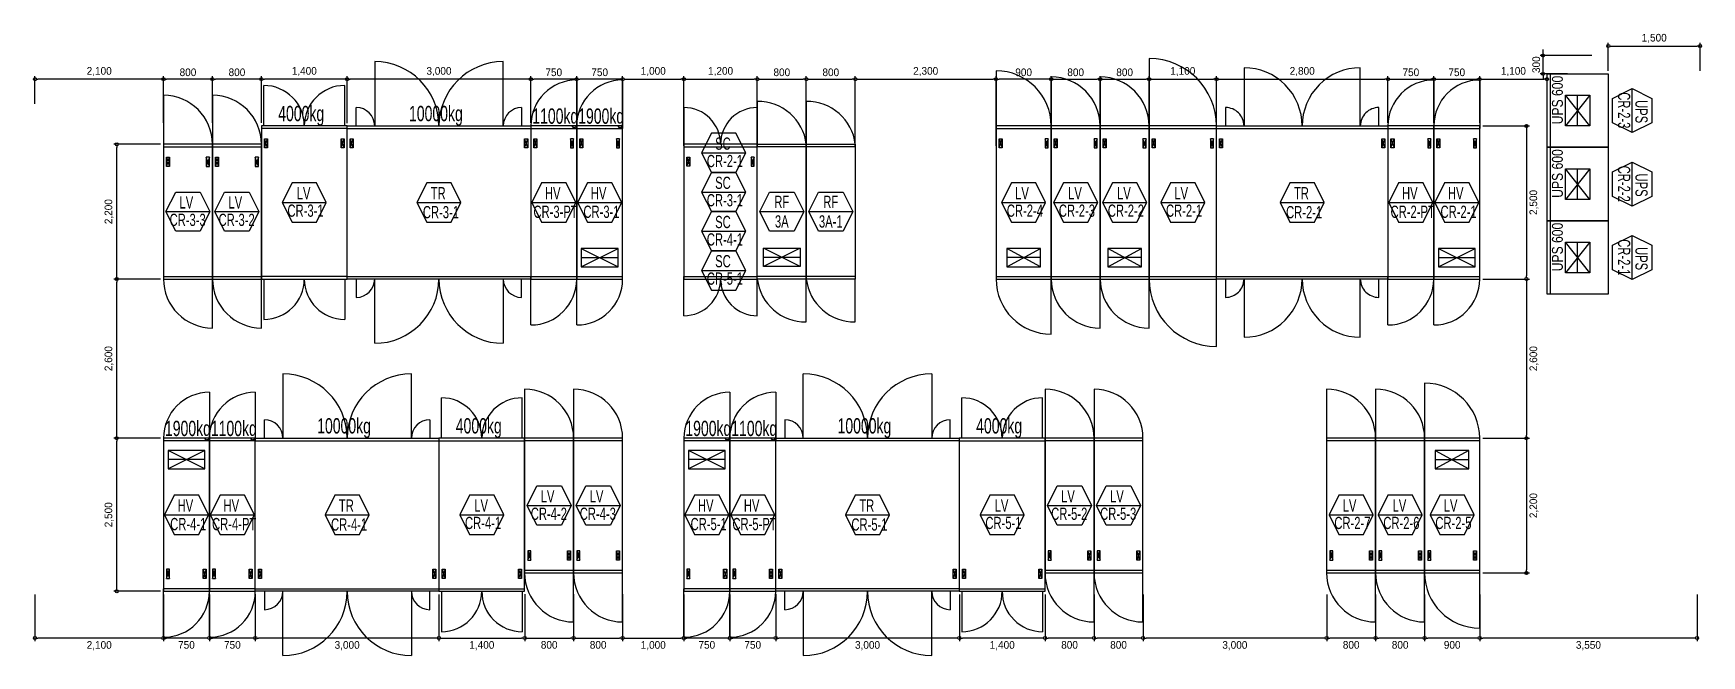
# Model space of a CAD drawing. Header units: millimetres. Extents: x 89978 to 501025, y -351975 to 835730.
# Drawn here: x 109379 to 136629, y 825405 to 835566 of the extents above; entities that cross this region are included whole.
import ezdxf
from ezdxf.enums import TextEntityAlignment as Align

# ---------------------------------------------------------------- set-up
doc = ezdxf.new("R2010")
doc.units = ezdxf.units.MM
doc.header["$LTSCALE"] = 150
doc.layers.get('Defpoints').update_dxf_attribs({"color": 150})
for name, color, linetype in [('------00 Switch Gear', 3, 'Continuous'), ('------00 Switch Gear_Number', 1, 'Continuous'), ('-----36 Dimension', 1, 'Continuous'), ('20251030_전기하중검토', 241, 'Continuous')]:
    doc.layers.add(name, color=color, linetype=linetype)
doc.layers.add('NOPLOT', color=191, linetype='Continuous', plot=False)
doc.styles.add('ELEC', font='')
doc.styles.get('ELEC').set_extended_font_data('Dotum')
doc.dimstyles.new('ELEC', dxfattribs={"dimscale": 100, "dimtxt": 2, "dimasz": 1, "dimexe": 2, "dimexo": 1, "dimgap": 1, "dimtad": 1, "dimdec": 0, "dimrnd": 0.25, "dimzin": 9, "dimdsep": 32, "dimlunit": 6, "dimtxsty": 'ELEC', "dimblk": 'Z_DOT', "dimcen": 3, "dimclrd": 7, "dimclre": 7, "dimclrt": 3, "dimadec": 0, "dimazin": 0, "dimtfac": 1, "dimtdec": 0, "dimtix": 1, "dimtmove": 2, "dimatfit": 1, "dimfxl": 1, "dimarcsym": 0})

msp = doc.modelspace()

# ---------------------------------------------------------------- texts
at = {"layer": '------00 Switch Gear_Number', "color": 0, "style": 'ELEC', "width": 0.7}
for s, p in [('CR-2-3', (135361.9, 834310)), ('UPS', (135646.5, 834288.7)), ('CR-2-2', (135361.9, 833110)), ('UPS', (135646.5, 833088.7)), ('CR-2-1', (135361.9, 831910)), ('UPS', (135646.5, 831888.7))]:
    msp.add_text(s, height=200, rotation=270, dxfattribs=at).set_placement(p, align=Align.MIDDLE_CENTER)
for s, p in [('SC', (120642.6, 833766.2)), ('CR-2-1', (120674.4, 833481.6)), ('LV', (113792.6, 832956.2, 0)), ('TR', (115991.4, 832956.2, 0)), ('HV', (117861.8, 832956.2, 0)), ('HV', (118611.8, 832956.2, 0)), ('SC', (120642.6, 833126.2)), ('LV', (125527.6, 832956.1)), ('LV', (126392.6, 832956.1)), ('LV', (127192.6, 832956.1)), ('LV', (128127.6, 832956.1)), ('TR', (130091.4, 832956.1)), ('HV', (131861.8, 832956)), ('HV', (132611.8, 832956)), ('LV', (111877.6, 832806.2, 0)), ('LV', (112677.6, 832806.2, 0)), ('CR-3-1', (113824.4, 832671.6, 0)), ('CR-3-1', (120674.4, 832841.6)), ('RF', (121603.6, 832815.2)), ('RF', (122403.6, 832815.2)), ('CR-2-4', (125574.4, 832671.4)), ('CR-2-3', (126424.4, 832671.4)), ('CR-2-2', (127224.4, 832671.4)), ('CR-2-1', (128174.4, 832671.4)), ('CR-3-3', (111898.8, 832521.6, 0)), ('CR-3-2', (112698.8, 832521.6, 0)), ('CR-3-1', (116036.1, 832646.7, 0)), ('CR-3-PT', (117908.6, 832653.3, 0)), ('CR-3-1', (118658.6, 832653.3, 0)), ('SC', (120642.6, 832486.2)), ('3A', (121603.6, 832495.2)), ('3A-1', (122403.6, 832495.2)), ('CR-2-1', (130136.1, 832646.5)), ('CR-2-PT', (131908.6, 832653.2)), ('CR-2-1', (132658.6, 832653.2)), ('CR-4-1', (120674.4, 832201.6)), ('SC', (120642.6, 831846.2)), ('CR-5-1', (120674.4, 831561.6)), ('HV', (111861.8, 827856.2)), ('HV', (112611.8, 827856.2)), ('TR', (114491.4, 827856.2)), ('LV', (116692.6, 827856.2)), ('LV', (117777.6, 828006.2)), ('LV', (118577.6, 828006.2)), ('HV', (120361.8, 827856.2)), ('HV', (121111.8, 827856.2)), ('TR', (122991.4, 827856.2)), ('LV', (125192.6, 827856.2)), ('LV', (126277.6, 828006.2)), ('LV', (127077.6, 828006.2)), ('LV', (130877.6, 827856.2)), ('LV', (131692.6, 827856.2)), ('LV', (132527.6, 827856.2)), ('CR-4-1', (111908.6, 827553.3)), ('CR-4-PT', (112658.6, 827553.3)), ('CR-4-1', (114536.1, 827546.7)), ('CR-4-1', (116724.4, 827571.6)), ('CR-4-2', (117798.8, 827721.6)), ('CR-4-3', (118598.8, 827721.6)), ('CR-5-1', (120408.6, 827553.3)), ('CR-5-PT', (121158.6, 827553.3)), ('CR-5-1', (123036.1, 827546.7)), ('CR-5-1', (125224.4, 827571.6)), ('CR-5-2', (126298.8, 827721.6)), ('CR-5-3', (127098.8, 827721.6)), ('CR-2-7', (130924.4, 827571.6)), ('CR-2-6', (131724.4, 827571.6)), ('CR-2-5', (132574.4, 827571.6))]:
    msp.add_text(s, height=200, dxfattribs=at).set_placement(p, align=Align.MIDDLE_CENTER)
at = {"layer": '20251030_전기하중검토', "style": 'ELEC', "width": 0.7}
for s, p in [('4000kg', (113753.6, 834226.5, 0)), ('10000kg', (115953.6, 834226.5, 0)), ('1100kg', (117903.6, 834184.5, 0)), ('1900kg', (118653.6, 834184.5, 0)), ('1900kg', (111903.6, 829084.5)), ('1100kg', (112653.6, 829084.5)), ('10000kg', (114453.6, 829126.5)), ('4000kg', (116653.6, 829126.5, 0)), ('1900kg', (120403.6, 829084.5, 0)), ('1100kg', (121153.6, 829084.5, 0)), ('10000kg', (122953.6, 829126.5)), ('4000kg', (125153.6, 829126.5, 0))]:
    msp.add_text(s, height=250, dxfattribs=at).set_placement(p, align=Align.MIDDLE)

# ---------------------------------------------------------------- blocks, each defined once
blk = doc.blocks.new('_DOTBLANK')
at = {"color": 0, "linetype": 'ByBlock'}
blk.add_line((-0.5, 0), (-1, 0), dxfattribs=at)
blk.add_circle((0, 0), 0.5, dxfattribs=at)
blk = doc.blocks.new('*D44')
at = {"layer": '-----36 Dimension', "color": 0, "lineweight": -2, "transparency": 16777216}
for p, q in [((126804, 834107), (126804, 834868)), ((126854, 834818), (127554, 834818)), ((127604, 834105), (127604, 834868))]:
    blk.add_line(p, q, dxfattribs=at)
at = {"layer": 'Defpoints', "color": 0, "transparency": 16777216}
for p in [(127604, 834818), (126804, 834057), (127604, 834055)]:
    blk.add_point(p, dxfattribs=at)
at = {"layer": '-----36 Dimension', "color": 0, "lineweight": -2, "transparency": 16777216, "xscale": 50, "yscale": 50, "zscale": 50, "rotation": 180}
blk.add_blockref('_DOTBLANK', (126804, 834818), dxfattribs=at)
at = {"layer": '-----36 Dimension', "color": 0, "lineweight": -2, "transparency": 16777216, "xscale": 50, "yscale": 50, "zscale": 50}
blk.add_blockref('_DOTBLANK', (127604, 834818), dxfattribs=at)
at = {"layer": '-----36 Dimension', "color": 0, "transparency": 16777216, "insert": (127204, 834930), "char_height": 125, "attachment_point": 5, "style": 'ELEC'}
blk.add_mtext('800', dxfattribs=at)
blk = doc.blocks.new('Z_DOT')
for p, q in [((-2, 0), (2, 0)), ((0, -2), (0, 2))]:
    blk.add_line(p, q)
for radius in [2.5, 1.25]:
    blk.add_circle((0, 0), radius)
blk = doc.blocks.new('*D45')
at = {"layer": '-----36 Dimension', "color": 0, "lineweight": -2, "transparency": 16777216}
for p, q in [((125104, 834105), (125104, 834868)), ((125954, 834818), (125154, 834818)), ((126004, 834105), (126004, 834868))]:
    blk.add_line(p, q, dxfattribs=at)
at = {"layer": 'Defpoints', "color": 0, "transparency": 16777216}
for p in [(125104, 834818), (125104, 834055), (126004, 834055)]:
    blk.add_point(p, dxfattribs=at)
at = {"layer": '-----36 Dimension', "color": 0, "lineweight": -2, "transparency": 16777216, "xscale": 50, "yscale": 50, "zscale": 50, "rotation": 180}
blk.add_blockref('_DOTBLANK', (125104, 834818), dxfattribs=at)
at = {"layer": '-----36 Dimension', "color": 0, "lineweight": -2, "transparency": 16777216, "xscale": 50, "yscale": 50, "zscale": 50}
blk.add_blockref('_DOTBLANK', (126004, 834818), dxfattribs=at)
at = {"layer": '-----36 Dimension', "color": 0, "transparency": 16777216, "insert": (125554, 834930), "char_height": 125, "attachment_point": 5, "style": 'ELEC'}
blk.add_mtext('900', dxfattribs=at)
blk = doc.blocks.new('*D46')
at = {"layer": '-----36 Dimension', "color": 0, "lineweight": -2, "transparency": 16777216}
for p, q in [((127604, 834105), (127604, 834868)), ((127654, 834818), (128654, 834818)), ((128704, 834105), (128704, 834868))]:
    blk.add_line(p, q, dxfattribs=at)
at = {"layer": 'Defpoints', "color": 0, "transparency": 16777216}
for p in [(128704, 834818), (127604, 834055), (128704, 834055)]:
    blk.add_point(p, dxfattribs=at)
at = {"layer": '-----36 Dimension', "color": 0, "lineweight": -2, "transparency": 16777216, "xscale": 50, "yscale": 50, "zscale": 50, "rotation": 180}
blk.add_blockref('_DOTBLANK', (127604, 834818), dxfattribs=at)
at = {"layer": '-----36 Dimension', "color": 0, "lineweight": -2, "transparency": 16777216, "xscale": 50, "yscale": 50, "zscale": 50}
blk.add_blockref('_DOTBLANK', (128704, 834818), dxfattribs=at)
at = {"layer": '-----36 Dimension', "color": 0, "transparency": 16777216, "insert": (128154, 834942), "char_height": 125, "attachment_point": 5, "style": 'ELEC'}
blk.add_mtext('1,100', dxfattribs=at)
blk = doc.blocks.new('*D47')
at = {"layer": '-----36 Dimension', "color": 0, "lineweight": -2, "transparency": 16777216}
for p, q in [((131504, 834104), (131504, 834868)), ((131554, 834818), (132204, 834818)), ((132254, 834105), (132254, 834868))]:
    blk.add_line(p, q, dxfattribs=at)
at = {"layer": 'Defpoints', "color": 0, "transparency": 16777216}
for p in [(132254, 834818), (131504, 834054), (132254, 834055)]:
    blk.add_point(p, dxfattribs=at)
at = {"layer": '-----36 Dimension', "color": 0, "lineweight": -2, "transparency": 16777216, "xscale": 50, "yscale": 50, "zscale": 50, "rotation": 180}
blk.add_blockref('_DOTBLANK', (131504, 834818), dxfattribs=at)
at = {"layer": '-----36 Dimension', "color": 0, "lineweight": -2, "transparency": 16777216, "xscale": 50, "yscale": 50, "zscale": 50}
blk.add_blockref('_DOTBLANK', (132254, 834818), dxfattribs=at)
at = {"layer": '-----36 Dimension', "color": 0, "transparency": 16777216, "insert": (131879, 834930), "char_height": 125, "attachment_point": 5, "style": 'ELEC'}
blk.add_mtext('750', dxfattribs=at)
blk = doc.blocks.new('*D48')
at = {"layer": '-----36 Dimension', "color": 0, "lineweight": -2, "transparency": 16777216}
for p, q in [((132254, 834105), (132254, 834868)), ((132304, 834818), (132954, 834818)), ((133004, 834105), (133004, 834868))]:
    blk.add_line(p, q, dxfattribs=at)
at = {"layer": 'Defpoints', "color": 0, "transparency": 16777216}
for p in [(133004, 834818), (132254, 834055), (133004, 834055)]:
    blk.add_point(p, dxfattribs=at)
at = {"layer": '-----36 Dimension', "color": 0, "lineweight": -2, "transparency": 16777216, "xscale": 50, "yscale": 50, "zscale": 50, "rotation": 180}
blk.add_blockref('_DOTBLANK', (132254, 834818), dxfattribs=at)
at = {"layer": '-----36 Dimension', "color": 0, "lineweight": -2, "transparency": 16777216, "xscale": 50, "yscale": 50, "zscale": 50}
blk.add_blockref('_DOTBLANK', (133004, 834818), dxfattribs=at)
at = {"layer": '-----36 Dimension', "color": 0, "transparency": 16777216, "insert": (132629, 834930), "char_height": 125, "attachment_point": 5, "style": 'ELEC'}
blk.add_mtext('750', dxfattribs=at)
blk = doc.blocks.new('*D49')
at = {"layer": '-----36 Dimension', "color": 0, "lineweight": -2, "transparency": 16777216}
for p, q in [((126004, 834107), (126004, 834868)), ((126054, 834818), (126754, 834818)), ((126804, 834105), (126804, 834868))]:
    blk.add_line(p, q, dxfattribs=at)
at = {"layer": 'Defpoints', "color": 0, "transparency": 16777216}
for p in [(126804, 834818), (126004, 834057), (126804, 834055)]:
    blk.add_point(p, dxfattribs=at)
at = {"layer": '-----36 Dimension', "color": 0, "lineweight": -2, "transparency": 16777216, "xscale": 50, "yscale": 50, "zscale": 50, "rotation": 180}
blk.add_blockref('_DOTBLANK', (126004, 834818), dxfattribs=at)
at = {"layer": '-----36 Dimension', "color": 0, "lineweight": -2, "transparency": 16777216, "xscale": 50, "yscale": 50, "zscale": 50}
blk.add_blockref('_DOTBLANK', (126804, 834818), dxfattribs=at)
at = {"layer": '-----36 Dimension', "color": 0, "transparency": 16777216, "insert": (126404, 834930), "char_height": 125, "attachment_point": 5, "style": 'ELEC'}
blk.add_mtext('800', dxfattribs=at)
blk = doc.blocks.new('*D50')
at = {"layer": '-----36 Dimension', "color": 0, "lineweight": -2, "transparency": 16777216}
for p, q in [((128704, 834107), (128704, 834868)), ((128754, 834818), (131454, 834818)), ((131504, 834104), (131504, 834868))]:
    blk.add_line(p, q, dxfattribs=at)
at = {"layer": 'Defpoints', "color": 0, "transparency": 16777216}
for p in [(131504, 834818), (128704, 834057, 0), (131504, 834054, 0)]:
    blk.add_point(p, dxfattribs=at)
at = {"layer": '-----36 Dimension', "color": 0, "lineweight": -2, "transparency": 16777216, "xscale": 50, "yscale": 50, "zscale": 50, "rotation": 180}
blk.add_blockref('_DOTBLANK', (128704, 834818), dxfattribs=at)
at = {"layer": '-----36 Dimension', "color": 0, "lineweight": -2, "transparency": 16777216, "xscale": 50, "yscale": 50, "zscale": 50}
blk.add_blockref('_DOTBLANK', (131504, 834818), dxfattribs=at)
at = {"layer": '-----36 Dimension', "color": 0, "transparency": 16777216, "insert": (130104, 834942), "char_height": 125, "attachment_point": 5, "style": 'ELEC'}
blk.add_mtext('2,800', dxfattribs=at)
blk = doc.blocks.new('750X2500')
at = {"layer": '------00 Switch Gear'}
for p, q in [((-3250, 750), (-2458, 750)), ((-2460, 750), (-2460, 0)), ((-210, 700), (-360, 650)), ((-360, 700), (-210, 650)), ((-40, 750), (-40, 0)), ((-210, 50), (-360, 100)), ((-360, 50), (-210, 100)), ((750, 0), (-42, 0))]:
    blk.add_line(p, q, dxfattribs=at)
for points in [[(-2500, 750), (-2500, 0), (0, 0), (0, 750)], [(-360, 700), (-210, 700), (-210, 650), (-360, 650)], [(-360, 50), (-210, 50), (-210, 100), (-360, 100)]]:
    blk.add_lwpolyline(points, close=True, dxfattribs=at)
for centre, start, end in [((-2500, 750), 180, 270), ((0, 0), 0, 90)]:
    blk.add_arc(centre, 750, start, end, dxfattribs=at)
blk = doc.blocks.new('*D51')
at = {"layer": '-----36 Dimension', "color": 0, "lineweight": -2, "transparency": 16777216}
for p, q in [((120754, 826405), (120754, 825642)), ((121504, 826406), (121504, 825642)), ((121454, 825692), (120804, 825692))]:
    blk.add_line(p, q, dxfattribs=at)
at = {"layer": 'Defpoints', "color": 0, "transparency": 16777216}
for p in [(120754, 826455), (121504, 826456), (120754, 825692)]:
    blk.add_point(p, dxfattribs=at)
at = {"layer": '-----36 Dimension', "color": 0, "lineweight": -2, "transparency": 16777216, "xscale": 50, "yscale": 50, "zscale": 50, "rotation": 180}
blk.add_blockref('_DOTBLANK', (120754, 825692), dxfattribs=at)
at = {"layer": '-----36 Dimension', "color": 0, "lineweight": -2, "transparency": 16777216, "xscale": 50, "yscale": 50, "zscale": 50}
blk.add_blockref('_DOTBLANK', (121504, 825692), dxfattribs=at)
at = {"layer": '-----36 Dimension', "color": 0, "transparency": 16777216, "insert": (121129, 825580), "char_height": 125, "attachment_point": 5, "style": 'ELEC'}
blk.add_mtext('750', dxfattribs=at)
blk = doc.blocks.new('*D52')
at = {"layer": '-----36 Dimension', "color": 0, "lineweight": -2, "transparency": 16777216}
for p, q in [((120004, 826405), (120004, 825642)), ((120754, 826405), (120754, 825642)), ((120704, 825692), (120054, 825692))]:
    blk.add_line(p, q, dxfattribs=at)
at = {"layer": 'Defpoints', "color": 0, "transparency": 16777216}
for p in [(120004, 826455), (120754, 826455), (120004, 825692)]:
    blk.add_point(p, dxfattribs=at)
at = {"layer": '-----36 Dimension', "color": 0, "lineweight": -2, "transparency": 16777216, "xscale": 50, "yscale": 50, "zscale": 50, "rotation": 180}
blk.add_blockref('_DOTBLANK', (120004, 825692), dxfattribs=at)
at = {"layer": '-----36 Dimension', "color": 0, "lineweight": -2, "transparency": 16777216, "xscale": 50, "yscale": 50, "zscale": 50}
blk.add_blockref('_DOTBLANK', (120754, 825692), dxfattribs=at)
at = {"layer": '-----36 Dimension', "color": 0, "transparency": 16777216, "insert": (120379, 825580), "char_height": 125, "attachment_point": 5, "style": 'ELEC'}
blk.add_mtext('750', dxfattribs=at)
blk = doc.blocks.new('*D53')
at = {"layer": '-----36 Dimension', "color": 0, "lineweight": -2, "transparency": 16777216}
for p, q in [((121504, 826406), (121504, 825642)), ((124504, 826403), (124504, 825642)), ((124454, 825692), (121554, 825692))]:
    blk.add_line(p, q, dxfattribs=at)
at = {"layer": 'Defpoints', "color": 0, "transparency": 16777216}
for p in [(121504, 826456, 0), (124504, 826453, 0), (121504, 825692)]:
    blk.add_point(p, dxfattribs=at)
at = {"layer": '-----36 Dimension', "color": 0, "lineweight": -2, "transparency": 16777216, "xscale": 50, "yscale": 50, "zscale": 50, "rotation": 180}
blk.add_blockref('_DOTBLANK', (121504, 825692), dxfattribs=at)
at = {"layer": '-----36 Dimension', "color": 0, "lineweight": -2, "transparency": 16777216, "xscale": 50, "yscale": 50, "zscale": 50}
blk.add_blockref('_DOTBLANK', (124504, 825692), dxfattribs=at)
at = {"layer": '-----36 Dimension', "color": 0, "transparency": 16777216, "insert": (123004, 825568), "char_height": 125, "attachment_point": 5, "style": 'ELEC'}
blk.add_mtext('3,000', dxfattribs=at)
blk = doc.blocks.new('1400X2500')
at = {"layer": '------00 Switch Gear'}
for p, q in [((-2458, 0, 0), (-2458, 1400, 0)), ((-40, 0), (-40, 1400)), ((-2500, 1360, 0), (-3160, 1360, 0)), ((-360, 1350, 0), (-210, 1300, 0)), ((-360, 1300, 0), (-210, 1350, 0)), ((0, 1360, 0), (660, 1360, 0)), ((-2500, 40, 0), (-3160, 40, 0)), ((-360, 100, 0), (-210, 50, 0)), ((-360, 50, 0), (-210, 100, 0)), ((0, 40, 0), (660, 40, 0))]:
    blk.add_line(p, q, dxfattribs=at)
for points in [[(0, 0), (0, 1400), (-2500, 1400), (-2500, 0)], [(-210, 1350), (-210, 1300), (-360, 1300), (-360, 1350)], [(-210, 100), (-210, 50), (-360, 50), (-360, 100)]]:
    blk.add_lwpolyline(points, close=True, dxfattribs=at)
for centre, start, end in [((-2500, 1360, 0), 180, 270), ((0, 1360, 0), 270, 0), ((-2500, 40, 0), 90, 180), ((0, 40, 0), 0, 90)]:
    blk.add_arc(centre, 660, start, end, dxfattribs=at)
blk = doc.blocks.new('*D54')
at = {"layer": '-----36 Dimension', "color": 0, "lineweight": -2, "transparency": 16777216}
for p, q in [((112254, 826405), (112254, 825642)), ((113004, 826406), (113004, 825642)), ((112954, 825692), (112304, 825692))]:
    blk.add_line(p, q, dxfattribs=at)
at = {"layer": 'Defpoints', "color": 0, "transparency": 16777216}
for p in [(112254, 826455), (113004, 826456), (112254, 825692)]:
    blk.add_point(p, dxfattribs=at)
at = {"layer": '-----36 Dimension', "color": 0, "lineweight": -2, "transparency": 16777216, "xscale": 50, "yscale": 50, "zscale": 50, "rotation": 180}
blk.add_blockref('_DOTBLANK', (112254, 825692), dxfattribs=at)
at = {"layer": '-----36 Dimension', "color": 0, "lineweight": -2, "transparency": 16777216, "xscale": 50, "yscale": 50, "zscale": 50}
blk.add_blockref('_DOTBLANK', (113004, 825692), dxfattribs=at)
at = {"layer": '-----36 Dimension', "color": 0, "transparency": 16777216, "insert": (112629, 825580), "char_height": 125, "attachment_point": 5, "style": 'ELEC'}
blk.add_mtext('750', dxfattribs=at)
blk = doc.blocks.new('*D55')
at = {"layer": '-----36 Dimension', "color": 0, "lineweight": -2, "transparency": 16777216}
for p, q in [((111504, 826405), (111504, 825642)), ((112254, 826405), (112254, 825642)), ((112204, 825692), (111554, 825692))]:
    blk.add_line(p, q, dxfattribs=at)
at = {"layer": 'Defpoints', "color": 0, "transparency": 16777216}
for p in [(111504, 826455), (112254, 826455), (111504, 825692)]:
    blk.add_point(p, dxfattribs=at)
at = {"layer": '-----36 Dimension', "color": 0, "lineweight": -2, "transparency": 16777216, "xscale": 50, "yscale": 50, "zscale": 50, "rotation": 180}
blk.add_blockref('_DOTBLANK', (111504, 825692), dxfattribs=at)
at = {"layer": '-----36 Dimension', "color": 0, "lineweight": -2, "transparency": 16777216, "xscale": 50, "yscale": 50, "zscale": 50}
blk.add_blockref('_DOTBLANK', (112254, 825692), dxfattribs=at)
at = {"layer": '-----36 Dimension', "color": 0, "transparency": 16777216, "insert": (111879, 825580), "char_height": 125, "attachment_point": 5, "style": 'ELEC'}
blk.add_mtext('750', dxfattribs=at)
blk = doc.blocks.new('*D56')
at = {"layer": '-----36 Dimension', "color": 0, "lineweight": -2, "transparency": 16777216}
for p, q in [((113004, 826406), (113004, 825642)), ((116004, 826403), (116004, 825642)), ((115954, 825692), (113054, 825692))]:
    blk.add_line(p, q, dxfattribs=at)
at = {"layer": 'Defpoints', "color": 0, "transparency": 16777216}
for p in [(113004, 826456, 0), (116004, 826453, 0), (113004, 825692)]:
    blk.add_point(p, dxfattribs=at)
at = {"layer": '-----36 Dimension', "color": 0, "lineweight": -2, "transparency": 16777216, "xscale": 50, "yscale": 50, "zscale": 50, "rotation": 180}
blk.add_blockref('_DOTBLANK', (113004, 825692), dxfattribs=at)
at = {"layer": '-----36 Dimension', "color": 0, "lineweight": -2, "transparency": 16777216, "xscale": 50, "yscale": 50, "zscale": 50}
blk.add_blockref('_DOTBLANK', (116004, 825692), dxfattribs=at)
at = {"layer": '-----36 Dimension', "color": 0, "transparency": 16777216, "insert": (114504, 825568), "char_height": 125, "attachment_point": 5, "style": 'ELEC'}
blk.add_mtext('3,000', dxfattribs=at)
blk = doc.blocks.new('*D57')
at = {"layer": '-----36 Dimension', "color": 0, "lineweight": -2, "transparency": 16777216}
for p, q in [((117504, 834105, 0), (117504, 834868, 0)), ((118204, 834818, 0), (117554, 834818, 0)), ((118254, 834104, 0), (118254, 834868, 0))]:
    blk.add_line(p, q, dxfattribs=at)
at = {"layer": 'Defpoints', "color": 0, "transparency": 16777216}
for p in [(117504, 834818, 0), (117504, 834055, 0), (118254, 834054, 0)]:
    blk.add_point(p, dxfattribs=at)
at = {"layer": '-----36 Dimension', "color": 0, "lineweight": -2, "transparency": 16777216, "xscale": 50, "yscale": 50, "zscale": 50, "rotation": 180}
blk.add_blockref('_DOTBLANK', (117504, 834818, 0), dxfattribs=at)
at = {"layer": '-----36 Dimension', "color": 0, "lineweight": -2, "transparency": 16777216, "xscale": 50, "yscale": 50, "zscale": 50}
blk.add_blockref('_DOTBLANK', (118254, 834818, 0), dxfattribs=at)
at = {"layer": '-----36 Dimension', "color": 0, "transparency": 16777216, "insert": (117879, 834930, 0), "char_height": 125, "attachment_point": 5, "style": 'ELEC'}
blk.add_mtext('750', dxfattribs=at)
blk = doc.blocks.new('*D58')
at = {"layer": '-----36 Dimension', "color": 0, "lineweight": -2, "transparency": 16777216}
for p, q in [((118254, 834105, 0), (118254, 834868, 0)), ((118954, 834818, 0), (118304, 834818, 0)), ((119004, 834105, 0), (119004, 834868, 0))]:
    blk.add_line(p, q, dxfattribs=at)
at = {"layer": 'Defpoints', "color": 0, "transparency": 16777216}
for p in [(118254, 834818, 0), (118254, 834055, 0), (119004, 834055, 0)]:
    blk.add_point(p, dxfattribs=at)
at = {"layer": '-----36 Dimension', "color": 0, "lineweight": -2, "transparency": 16777216, "xscale": 50, "yscale": 50, "zscale": 50, "rotation": 180}
blk.add_blockref('_DOTBLANK', (118254, 834818, 0), dxfattribs=at)
at = {"layer": '-----36 Dimension', "color": 0, "lineweight": -2, "transparency": 16777216, "xscale": 50, "yscale": 50, "zscale": 50}
blk.add_blockref('_DOTBLANK', (119004, 834818, 0), dxfattribs=at)
at = {"layer": '-----36 Dimension', "color": 0, "transparency": 16777216, "insert": (118629, 834930, 0), "char_height": 125, "attachment_point": 5, "style": 'ELEC'}
blk.add_mtext('750', dxfattribs=at)
blk = doc.blocks.new('*D59')
at = {"layer": '-----36 Dimension', "color": 0, "lineweight": -2, "transparency": 16777216}
for p, q in [((114504, 834104), (114504, 834868)), ((117454, 834818), (114554, 834818)), ((117504, 834107), (117504, 834868))]:
    blk.add_line(p, q, dxfattribs=at)
at = {"layer": 'Defpoints', "color": 0, "transparency": 16777216}
for p in [(114504, 834818), (114504, 834054, 0), (117504, 834057, 0)]:
    blk.add_point(p, dxfattribs=at)
at = {"layer": '-----36 Dimension', "color": 0, "lineweight": -2, "transparency": 16777216, "xscale": 50, "yscale": 50, "zscale": 50, "rotation": 180}
blk.add_blockref('_DOTBLANK', (114504, 834818), dxfattribs=at)
at = {"layer": '-----36 Dimension', "color": 0, "lineweight": -2, "transparency": 16777216, "xscale": 50, "yscale": 50, "zscale": 50}
blk.add_blockref('_DOTBLANK', (117504, 834818), dxfattribs=at)
at = {"layer": '-----36 Dimension', "color": 0, "transparency": 16777216, "insert": (116004, 834942), "char_height": 125, "attachment_point": 5, "style": 'ELEC'}
blk.add_mtext('3,000', dxfattribs=at)
blk = doc.blocks.new('*D39')
at = {"layer": '-----36 Dimension', "color": 0, "lineweight": -2, "transparency": 16777216}
for p, q in [((116004, 826403), (116004, 825642)), ((117404, 826405), (117404, 825642)), ((116054, 825692), (117354, 825692))]:
    blk.add_line(p, q, dxfattribs=at)
at = {"layer": 'Defpoints', "color": 0, "transparency": 16777216}
for p in [(116004, 826453, 0), (117404, 826455), (117404, 825692)]:
    blk.add_point(p, dxfattribs=at)
at = {"layer": '-----36 Dimension', "color": 0, "lineweight": -2, "transparency": 16777216, "xscale": 50, "yscale": 50, "zscale": 50, "rotation": 180}
blk.add_blockref('_DOTBLANK', (116004, 825692), dxfattribs=at)
at = {"layer": '-----36 Dimension', "color": 0, "lineweight": -2, "transparency": 16777216, "xscale": 50, "yscale": 50, "zscale": 50}
blk.add_blockref('_DOTBLANK', (117404, 825692), dxfattribs=at)
at = {"layer": '-----36 Dimension', "color": 0, "transparency": 16777216, "insert": (116704, 825568), "char_height": 125, "attachment_point": 5, "style": 'ELEC'}
blk.add_mtext('1,400', dxfattribs=at)
blk = doc.blocks.new('*D40')
at = {"layer": '-----36 Dimension', "color": 0, "lineweight": -2, "transparency": 16777216}
for p, q in [((118204, 826406), (118204, 825642)), ((119004, 826406), (119004, 825642)), ((118254, 825692), (118954, 825692))]:
    blk.add_line(p, q, dxfattribs=at)
at = {"layer": 'Defpoints', "color": 0, "transparency": 16777216}
for p in [(118204, 826456), (119004, 826456), (119004, 825692)]:
    blk.add_point(p, dxfattribs=at)
at = {"layer": '-----36 Dimension', "color": 0, "lineweight": -2, "transparency": 16777216, "xscale": 50, "yscale": 50, "zscale": 50, "rotation": 180}
blk.add_blockref('_DOTBLANK', (118204, 825692), dxfattribs=at)
at = {"layer": '-----36 Dimension', "color": 0, "lineweight": -2, "transparency": 16777216, "xscale": 50, "yscale": 50, "zscale": 50}
blk.add_blockref('_DOTBLANK', (119004, 825692), dxfattribs=at)
at = {"layer": '-----36 Dimension', "color": 0, "transparency": 16777216, "insert": (118604, 825580), "char_height": 125, "attachment_point": 5, "style": 'ELEC'}
blk.add_mtext('800', dxfattribs=at)
blk = doc.blocks.new('*D41')
at = {"layer": '-----36 Dimension', "color": 0, "lineweight": -2, "transparency": 16777216}
for p, q in [((117404, 826406), (117404, 825642)), ((118204, 826406), (118204, 825642)), ((117454, 825692), (118154, 825692))]:
    blk.add_line(p, q, dxfattribs=at)
at = {"layer": 'Defpoints', "color": 0, "transparency": 16777216}
for p in [(117404, 826456), (118204, 826456), (118204, 825692)]:
    blk.add_point(p, dxfattribs=at)
at = {"layer": '-----36 Dimension', "color": 0, "lineweight": -2, "transparency": 16777216, "xscale": 50, "yscale": 50, "zscale": 50, "rotation": 180}
blk.add_blockref('_DOTBLANK', (117404, 825692), dxfattribs=at)
at = {"layer": '-----36 Dimension', "color": 0, "lineweight": -2, "transparency": 16777216, "xscale": 50, "yscale": 50, "zscale": 50}
blk.add_blockref('_DOTBLANK', (118204, 825692), dxfattribs=at)
at = {"layer": '-----36 Dimension', "color": 0, "transparency": 16777216, "insert": (117804, 825580), "char_height": 125, "attachment_point": 5, "style": 'ELEC'}
blk.add_mtext('800', dxfattribs=at)
blk = doc.blocks.new('*D42')
at = {"layer": '-----36 Dimension', "color": 0, "lineweight": -2, "transparency": 16777216}
for p, q in [((111504, 834104), (111504, 834868)), ((112254, 834818), (111554, 834818)), ((112304, 834104), (112304, 834868))]:
    blk.add_line(p, q, dxfattribs=at)
at = {"layer": 'Defpoints', "color": 0, "transparency": 16777216}
for p in [(111504, 834818), (111504, 834054), (112304, 834054)]:
    blk.add_point(p, dxfattribs=at)
at = {"layer": '-----36 Dimension', "color": 0, "lineweight": -2, "transparency": 16777216, "xscale": 50, "yscale": 50, "zscale": 50, "rotation": 180}
blk.add_blockref('_DOTBLANK', (111504, 834818), dxfattribs=at)
at = {"layer": '-----36 Dimension', "color": 0, "lineweight": -2, "transparency": 16777216, "xscale": 50, "yscale": 50, "zscale": 50}
blk.add_blockref('_DOTBLANK', (112304, 834818), dxfattribs=at)
at = {"layer": '-----36 Dimension', "color": 0, "transparency": 16777216, "insert": (111904, 834930), "char_height": 125, "attachment_point": 5, "style": 'ELEC'}
blk.add_mtext('800', dxfattribs=at)
blk = doc.blocks.new('*D43')
at = {"layer": '-----36 Dimension', "color": 0, "lineweight": -2, "transparency": 16777216}
for p, q in [((112304, 834104), (112304, 834868)), ((113054, 834818), (112354, 834818)), ((113104, 834104), (113104, 834868))]:
    blk.add_line(p, q, dxfattribs=at)
at = {"layer": 'Defpoints', "color": 0, "transparency": 16777216}
for p in [(112304, 834818), (112304, 834054), (113104, 834054)]:
    blk.add_point(p, dxfattribs=at)
at = {"layer": '-----36 Dimension', "color": 0, "lineweight": -2, "transparency": 16777216, "xscale": 50, "yscale": 50, "zscale": 50, "rotation": 180}
blk.add_blockref('_DOTBLANK', (112304, 834818), dxfattribs=at)
at = {"layer": '-----36 Dimension', "color": 0, "lineweight": -2, "transparency": 16777216, "xscale": 50, "yscale": 50, "zscale": 50}
blk.add_blockref('_DOTBLANK', (113104, 834818), dxfattribs=at)
at = {"layer": '-----36 Dimension', "color": 0, "transparency": 16777216, "insert": (112704, 834930), "char_height": 125, "attachment_point": 5, "style": 'ELEC'}
blk.add_mtext('800', dxfattribs=at)
blk = doc.blocks.new('900X2500')
at = {"layer": '------00 Switch Gear'}
for p, q in [((-2460, 900), (-2460, 0)), ((-210, 850), (-360, 800)), ((-360, 850), (-210, 800)), ((900, 900), (-42, 900)), ((-40, 900), (-40, 0)), ((-3400, 0), (-2458, 0)), ((-210, 50), (-360, 100)), ((-360, 50), (-210, 100))]:
    blk.add_line(p, q, dxfattribs=at)
at = {"layer": '------00 Switch Gear', "elevation": 0}
for points in [[(-2500, 900), (-2500, 0), (0, 0), (0, 900)], [(-360, 850), (-210, 850), (-210, 800), (-360, 800)], [(-360, 50), (-210, 50), (-210, 100), (-360, 100)]]:
    blk.add_lwpolyline(points, close=True, dxfattribs=at)
at = {"layer": '------00 Switch Gear'}
for centre, start, end in [((-2500, 0), 90, 180), ((0, 900), 270, 0)]:
    blk.add_arc(centre, 900, start, end, dxfattribs=at)
blk = doc.blocks.new('800X2500')
at = {"layer": '------00 Switch Gear'}
for p, q in [((-2460, 800), (-2460, 0)), ((-210, 750), (-360, 700)), ((-360, 750), (-210, 700)), ((800, 800), (-42, 800)), ((-40, 800), (-40, 0)), ((-3300, 0), (-2458, 0)), ((-210, 50), (-360, 100)), ((-360, 50), (-210, 100))]:
    blk.add_line(p, q, dxfattribs=at)
for points in [[(-2500, 800), (-2500, 0), (0, 0), (0, 800)], [(-360, 750), (-210, 750), (-210, 700), (-360, 700)], [(-360, 50), (-210, 50), (-210, 100), (-360, 100)]]:
    blk.add_lwpolyline(points, close=True, dxfattribs=at)
for centre, start, end in [((-2500, 0), 90, 180), ((0, 800), 270, 0)]:
    blk.add_arc(centre, 800, start, end, dxfattribs=at)
blk = doc.blocks.new('1100X2500')
at = {"layer": '------00 Switch Gear'}
for p, q in [((-2460, 1100), (-2460, 0)), ((1100, 1100), (-42, 1100)), ((-40, 1100), (-40, 0)), ((-210, 1050), (-360, 1000)), ((-360, 1050), (-210, 1000)), ((-3600, 0), (-2458, 0)), ((-210, 50), (-360, 100)), ((-360, 50), (-210, 100))]:
    blk.add_line(p, q, dxfattribs=at)
at = {"layer": '------00 Switch Gear', "elevation": 0}
for points in [[(-2500, 1100), (-2500, 0), (0, 0), (0, 1100)], [(-360, 1050), (-210, 1050), (-210, 1000), (-360, 1000)], [(-360, 50), (-210, 50), (-210, 100), (-360, 100)]]:
    blk.add_lwpolyline(points, close=True, dxfattribs=at)
at = {"layer": '------00 Switch Gear'}
for centre, start, end in [((-2500, 0), 90, 180), ((0, 1100), 270, 0)]:
    blk.add_arc(centre, 1100, start, end, dxfattribs=at)
blk = doc.blocks.new('800x2200')
at = {"layer": '------00 Switch Gear'}
for p, q in [((-2160, 0), (-2160, 800)), ((-1990, 750), (-1840, 700)), ((-1840, 750), (-1990, 700)), ((800, 800), (-42, 800)), ((-40, 0), (-40, 800)), ((-3000, 0), (-2158, 0)), ((-1990, 50), (-1840, 100)), ((-1840, 50), (-1990, 100))]:
    blk.add_line(p, q, dxfattribs=at)
for points in [[(0, 0), (0, 800), (-2200, 800), (-2200, 0)], [(-1840, 750), (-1990, 750), (-1990, 700), (-1840, 700)], [(-1840, 50), (-1990, 50), (-1990, 100), (-1840, 100)]]:
    blk.add_lwpolyline(points, close=True, dxfattribs=at)
for centre, start, end in [((-2200, 0), 90, 180), ((0, 800), 270, 0)]:
    blk.add_arc(centre, 800, start, end, dxfattribs=at)
blk = doc.blocks.new('UPS 600kV')
at = {"layer": '------00 Switch Gear'}
blk.add_line((800, 850), (-402, 850), dxfattribs=at)
blk.add_lwpolyline([(798, -100), (-402, -100), (-402, 900), (798, 900)], close=True, dxfattribs=at)
at = {"layer": 'NOPLOT'}
for p, q in [((-52, 199), (448, 601)), ((448, 199), (-52, 601)), ((-52, 400), (448, 400))]:
    blk.add_line(p, q, dxfattribs=at)
blk.add_lwpolyline([(448, 601), (448, 199), (-52, 199), (-52, 601)], close=True, dxfattribs=at)
at = {"layer": 'NOPLOT', "style": 'ELEC', "width": 0.85}
blk.add_text('UPS 600', height=178.2, dxfattribs=at).set_placement((-26, 731), align=Align.MIDDLE_LEFT)
blk = doc.blocks.new('1200X2200')
at = {"layer": '------00 Switch Gear'}
for p, q in [((-2800, 1200), (-2158, 1200)), ((-2160, 0), (-2160, 1200)), ((-1990, 1150), (-1840, 1100)), ((-1840, 1150), (-1990, 1100)), ((600, 1200), (-42, 1200)), ((-40, 0), (-40, 1200)), ((-2800, 0), (-2158, 0)), ((-1990, 50), (-1840, 100)), ((-1840, 50), (-1990, 100)), ((600, 0), (-42, 0))]:
    blk.add_line(p, q, dxfattribs=at)
for points in [[(0, 0), (0, 1200), (-2200, 1200), (-2200, 0)], [(-1840, 1150), (-1990, 1150), (-1990, 1100), (-1840, 1100)], [(-1840, 50), (-1990, 50), (-1990, 100), (-1840, 100)]]:
    blk.add_lwpolyline(points, close=True, dxfattribs=at)
for centre, start, end in [((-2200, 1200), 180, 270), ((0, 1200), 270, 0), ((-2200, 0), 90, 180), ((0, 0), 0, 90)]:
    blk.add_arc(centre, 600, start, end, dxfattribs=at)
blk = doc.blocks.new('*D65')
at = {"layer": '-----36 Dimension', "color": 0, "lineweight": -2, "transparency": 16777216}
for p, q in [((119004, 833728, 0), (119004, 834868, 0)), ((119054, 834818, 0), (119954, 834818, 0)), ((120004, 833728, 0), (120004, 834868, 0))]:
    blk.add_line(p, q, dxfattribs=at)
at = {"layer": 'Defpoints', "color": 0, "transparency": 16777216}
for p in [(120004, 834818, 0), (119004, 833678, 0), (120004, 833678, 0)]:
    blk.add_point(p, dxfattribs=at)
at = {"layer": '-----36 Dimension', "color": 0, "lineweight": -2, "transparency": 16777216, "xscale": 50, "yscale": 50, "zscale": 50, "rotation": 180}
blk.add_blockref('_DOTBLANK', (119004, 834818, 0), dxfattribs=at)
at = {"layer": '-----36 Dimension', "color": 0, "lineweight": -2, "transparency": 16777216, "xscale": 50, "yscale": 50, "zscale": 50}
blk.add_blockref('_DOTBLANK', (120004, 834818, 0), dxfattribs=at)
at = {"layer": '-----36 Dimension', "color": 0, "transparency": 16777216, "insert": (119504, 834942, 0), "char_height": 125, "attachment_point": 5, "style": 'ELEC'}
blk.add_mtext('1,000', dxfattribs=at)
blk = doc.blocks.new('*D66')
at = {"layer": '-----36 Dimension', "color": 0, "lineweight": -2, "transparency": 16777216}
for p, q in [((134039, 835255), (134039, 835305)), ((134836, 835205), (133989, 835205)), ((134039, 834905), (134039, 835205)), ((134436, 834905), (133989, 834905)), ((134039, 834855), (134039, 834805))]:
    blk.add_line(p, q, dxfattribs=at)
at = {"layer": 'Defpoints', "color": 0, "transparency": 16777216}
for p in [(134039, 835205), (134886, 835205), (134486, 834905)]:
    blk.add_point(p, dxfattribs=at)
at = {"layer": '-----36 Dimension', "color": 0, "lineweight": -2, "transparency": 16777216, "xscale": 50, "yscale": 50, "zscale": 50}
for p, rotation in [((134039, 835205), 270), ((134039, 834905), 90)]:
    blk.add_blockref('_DOTBLANK', p, dxfattribs=dict(at, rotation=rotation))
at = {"layer": '-----36 Dimension', "color": 0, "transparency": 16777216, "insert": (133927, 835055), "char_height": 125, "attachment_point": 5, "rotation": 90, "style": 'ELEC'}
blk.add_mtext('300', dxfattribs=at)
blk = doc.blocks.new('*D67')
at = {"layer": '-----36 Dimension', "color": 0, "lineweight": -2, "transparency": 16777216}
for p, q in [((135104, 834955), (135104, 835410)), ((135154, 835360), (136554, 835360)), ((136604, 834955), (136604, 835410))]:
    blk.add_line(p, q, dxfattribs=at)
at = {"layer": 'Defpoints', "color": 0, "transparency": 16777216}
for p in [(136604, 835360), (135104, 834905), (136604, 834905)]:
    blk.add_point(p, dxfattribs=at)
at = {"layer": '-----36 Dimension', "color": 0, "lineweight": -2, "transparency": 16777216, "xscale": 50, "yscale": 50, "zscale": 50, "rotation": 180}
blk.add_blockref('_DOTBLANK', (135104, 835360), dxfattribs=at)
at = {"layer": '-----36 Dimension', "color": 0, "lineweight": -2, "transparency": 16777216, "xscale": 50, "yscale": 50, "zscale": 50}
blk.add_blockref('_DOTBLANK', (136604, 835360), dxfattribs=at)
at = {"layer": '-----36 Dimension', "color": 0, "transparency": 16777216, "insert": (135854, 835484), "char_height": 125, "attachment_point": 5, "style": 'ELEC'}
blk.add_mtext('1,500', dxfattribs=at)
blk = doc.blocks.new('*D68')
at = {"layer": '-----36 Dimension', "color": 0, "lineweight": -2, "transparency": 16777216}
for p, q in [((109404, 834414), (109404, 834868)), ((111454, 834818), (109454, 834818)), ((111504, 834399), (111504, 834868))]:
    blk.add_line(p, q, dxfattribs=at)
at = {"layer": 'Defpoints', "color": 0, "transparency": 16777216}
for p in [(109404, 834818), (109404, 834364), (111504, 834349, 0)]:
    blk.add_point(p, dxfattribs=at)
at = {"layer": '-----36 Dimension', "color": 0, "lineweight": -2, "transparency": 16777216, "xscale": 50, "yscale": 50, "zscale": 50, "rotation": 180}
blk.add_blockref('_DOTBLANK', (109404, 834818), dxfattribs=at)
at = {"layer": '-----36 Dimension', "color": 0, "lineweight": -2, "transparency": 16777216, "xscale": 50, "yscale": 50, "zscale": 50}
blk.add_blockref('_DOTBLANK', (111504, 834818), dxfattribs=at)
at = {"layer": '-----36 Dimension', "color": 0, "transparency": 16777216, "insert": (110454, 834942), "char_height": 125, "attachment_point": 5, "style": 'ELEC'}
blk.add_mtext('2,100', dxfattribs=at)
blk = doc.blocks.new('*D69')
at = {"layer": '-----36 Dimension', "color": 0, "lineweight": -2, "transparency": 16777216}
for p, q in [((113104, 834104), (113104, 834868)), ((114454, 834818), (113154, 834818)), ((114504, 834099), (114504, 834868))]:
    blk.add_line(p, q, dxfattribs=at)
at = {"layer": 'Defpoints', "color": 0, "transparency": 16777216}
for p in [(113104, 834818), (113104, 834054), (114504, 834049, 0)]:
    blk.add_point(p, dxfattribs=at)
at = {"layer": '-----36 Dimension', "color": 0, "lineweight": -2, "transparency": 16777216, "xscale": 50, "yscale": 50, "zscale": 50, "rotation": 180}
blk.add_blockref('_DOTBLANK', (113104, 834818), dxfattribs=at)
at = {"layer": '-----36 Dimension', "color": 0, "lineweight": -2, "transparency": 16777216, "xscale": 50, "yscale": 50, "zscale": 50}
blk.add_blockref('_DOTBLANK', (114504, 834818), dxfattribs=at)
at = {"layer": '-----36 Dimension', "color": 0, "transparency": 16777216, "insert": (113804, 834942), "char_height": 125, "attachment_point": 5, "style": 'ELEC'}
blk.add_mtext('1,400', dxfattribs=at)
blk = doc.blocks.new('*D70')
at = {"layer": '-----36 Dimension', "color": 0, "lineweight": -2, "transparency": 16777216}
for p, q in [((120004, 833728, 0), (120004, 834868, 0)), ((120054, 834818, 0), (121154, 834818, 0)), ((121204, 833728, 0), (121204, 834868, 0))]:
    blk.add_line(p, q, dxfattribs=at)
at = {"layer": 'Defpoints', "color": 0, "transparency": 16777216}
for p in [(121204, 834818, 0), (120004, 833678, 0), (121204, 833678)]:
    blk.add_point(p, dxfattribs=at)
at = {"layer": '-----36 Dimension', "color": 0, "lineweight": -2, "transparency": 16777216, "xscale": 50, "yscale": 50, "zscale": 50, "rotation": 180}
blk.add_blockref('_DOTBLANK', (120004, 834818, 0), dxfattribs=at)
at = {"layer": '-----36 Dimension', "color": 0, "lineweight": -2, "transparency": 16777216, "xscale": 50, "yscale": 50, "zscale": 50}
blk.add_blockref('_DOTBLANK', (121204, 834818, 0), dxfattribs=at)
at = {"layer": '-----36 Dimension', "color": 0, "transparency": 16777216, "insert": (120604, 834942, 0), "char_height": 125, "attachment_point": 5, "style": 'ELEC'}
blk.add_mtext('1,200', dxfattribs=at)
blk = doc.blocks.new('*D71')
at = {"layer": '-----36 Dimension', "color": 0, "lineweight": -2, "transparency": 16777216}
for p, q in [((121204, 833728, 0), (121204, 834868, 0)), ((121254, 834818, 0), (121954, 834818, 0)), ((122004, 833728, 0), (122004, 834868, 0))]:
    blk.add_line(p, q, dxfattribs=at)
at = {"layer": 'Defpoints', "color": 0, "transparency": 16777216}
for p in [(122004, 834818, 0), (121204, 833678, 0), (122004, 833678, 0)]:
    blk.add_point(p, dxfattribs=at)
at = {"layer": '-----36 Dimension', "color": 0, "lineweight": -2, "transparency": 16777216, "xscale": 50, "yscale": 50, "zscale": 50, "rotation": 180}
blk.add_blockref('_DOTBLANK', (121204, 834818, 0), dxfattribs=at)
at = {"layer": '-----36 Dimension', "color": 0, "lineweight": -2, "transparency": 16777216, "xscale": 50, "yscale": 50, "zscale": 50}
blk.add_blockref('_DOTBLANK', (122004, 834818, 0), dxfattribs=at)
at = {"layer": '-----36 Dimension', "color": 0, "transparency": 16777216, "insert": (121604, 834930, 0), "char_height": 125, "attachment_point": 5, "style": 'ELEC'}
blk.add_mtext('800', dxfattribs=at)
blk = doc.blocks.new('*D72')
at = {"layer": '-----36 Dimension', "color": 0, "lineweight": -2, "transparency": 16777216}
for p, q in [((122004, 833728), (122004, 834868)), ((122054, 834818), (122754, 834818)), ((122804, 833728), (122804, 834868))]:
    blk.add_line(p, q, dxfattribs=at)
at = {"layer": 'Defpoints', "color": 0, "transparency": 16777216}
for p in [(122804, 834818), (122004, 833678, 0), (122804, 833678, 0)]:
    blk.add_point(p, dxfattribs=at)
at = {"layer": '-----36 Dimension', "color": 0, "lineweight": -2, "transparency": 16777216, "xscale": 50, "yscale": 50, "zscale": 50, "rotation": 180}
blk.add_blockref('_DOTBLANK', (122004, 834818), dxfattribs=at)
at = {"layer": '-----36 Dimension', "color": 0, "lineweight": -2, "transparency": 16777216, "xscale": 50, "yscale": 50, "zscale": 50}
blk.add_blockref('_DOTBLANK', (122804, 834818), dxfattribs=at)
at = {"layer": '-----36 Dimension', "color": 0, "transparency": 16777216, "insert": (122404, 834930), "char_height": 125, "attachment_point": 5, "style": 'ELEC'}
blk.add_mtext('800', dxfattribs=at)
blk = doc.blocks.new('*D73')
at = {"layer": '-----36 Dimension', "color": 0, "lineweight": -2, "transparency": 16777216}
for p, q in [((122804, 833728), (122804, 834868)), ((122854, 834818), (125054, 834818)), ((125104, 833728), (125104, 834868))]:
    blk.add_line(p, q, dxfattribs=at)
at = {"layer": 'Defpoints', "color": 0, "transparency": 16777216}
for p in [(125104, 834818), (122804, 833678, 0), (125104, 833678, 0)]:
    blk.add_point(p, dxfattribs=at)
at = {"layer": '-----36 Dimension', "color": 0, "lineweight": -2, "transparency": 16777216, "xscale": 50, "yscale": 50, "zscale": 50, "rotation": 180}
blk.add_blockref('_DOTBLANK', (122804, 834818), dxfattribs=at)
at = {"layer": '-----36 Dimension', "color": 0, "lineweight": -2, "transparency": 16777216, "xscale": 50, "yscale": 50, "zscale": 50}
blk.add_blockref('_DOTBLANK', (125104, 834818), dxfattribs=at)
at = {"layer": '-----36 Dimension', "color": 0, "transparency": 16777216, "insert": (123954, 834942), "char_height": 125, "attachment_point": 5, "style": 'ELEC'}
blk.add_mtext('2,300', dxfattribs=at)
blk = doc.blocks.new('*D74')
at = {"layer": '-----36 Dimension', "color": 0, "lineweight": -2, "transparency": 16777216}
for p, q in [((133004, 834105), (133004, 834868)), ((133054, 834818), (134054, 834818)), ((134104, 834105), (134104, 834868))]:
    blk.add_line(p, q, dxfattribs=at)
at = {"layer": 'Defpoints', "color": 0, "transparency": 16777216}
for p in [(134104, 834818), (133004, 834055), (134104, 834055)]:
    blk.add_point(p, dxfattribs=at)
at = {"layer": '-----36 Dimension', "color": 0, "lineweight": -2, "transparency": 16777216, "xscale": 50, "yscale": 50, "zscale": 50, "rotation": 180}
blk.add_blockref('_DOTBLANK', (133004, 834818), dxfattribs=at)
at = {"layer": '-----36 Dimension', "color": 0, "lineweight": -2, "transparency": 16777216, "xscale": 50, "yscale": 50, "zscale": 50}
blk.add_blockref('_DOTBLANK', (134104, 834818), dxfattribs=at)
at = {"layer": '-----36 Dimension', "color": 0, "transparency": 16777216, "insert": (133554, 834942), "char_height": 125, "attachment_point": 5, "style": 'ELEC'}
blk.add_mtext('1,100', dxfattribs=at)
blk = doc.blocks.new('*D75')
at = {"layer": '-----36 Dimension', "color": 0, "lineweight": -2, "transparency": 16777216}
for p, q in [((109404, 826405), (109404, 825642)), ((111504, 826405), (111504, 825642)), ((111454, 825692), (109454, 825692))]:
    blk.add_line(p, q, dxfattribs=at)
at = {"layer": 'Defpoints', "color": 0, "transparency": 16777216}
for p in [(109404, 826455), (111504, 826455), (109404, 825692)]:
    blk.add_point(p, dxfattribs=at)
at = {"layer": '-----36 Dimension', "color": 0, "lineweight": -2, "transparency": 16777216, "xscale": 50, "yscale": 50, "zscale": 50, "rotation": 180}
blk.add_blockref('_DOTBLANK', (109404, 825692), dxfattribs=at)
at = {"layer": '-----36 Dimension', "color": 0, "lineweight": -2, "transparency": 16777216, "xscale": 50, "yscale": 50, "zscale": 50}
blk.add_blockref('_DOTBLANK', (111504, 825692), dxfattribs=at)
at = {"layer": '-----36 Dimension', "color": 0, "transparency": 16777216, "insert": (110454, 825568), "char_height": 125, "attachment_point": 5, "style": 'ELEC'}
blk.add_mtext('2,100', dxfattribs=at)
blk = doc.blocks.new('*D76')
at = {"layer": '-----36 Dimension', "color": 0, "lineweight": -2, "transparency": 16777216}
for p, q in [((119004, 826406), (119004, 825642)), ((120004, 826405), (120004, 825642)), ((119054, 825692), (119954, 825692))]:
    blk.add_line(p, q, dxfattribs=at)
at = {"layer": 'Defpoints', "color": 0, "transparency": 16777216}
for p in [(119004, 826456), (120004, 826455), (120004, 825692)]:
    blk.add_point(p, dxfattribs=at)
at = {"layer": '-----36 Dimension', "color": 0, "lineweight": -2, "transparency": 16777216, "xscale": 50, "yscale": 50, "zscale": 50, "rotation": 180}
blk.add_blockref('_DOTBLANK', (119004, 825692), dxfattribs=at)
at = {"layer": '-----36 Dimension', "color": 0, "lineweight": -2, "transparency": 16777216, "xscale": 50, "yscale": 50, "zscale": 50}
blk.add_blockref('_DOTBLANK', (120004, 825692), dxfattribs=at)
at = {"layer": '-----36 Dimension', "color": 0, "transparency": 16777216, "insert": (119504, 825568), "char_height": 125, "attachment_point": 5, "style": 'ELEC'}
blk.add_mtext('1,000', dxfattribs=at)
blk = doc.blocks.new('*D77')
at = {"layer": '-----36 Dimension', "color": 0, "lineweight": -2, "transparency": 16777216}
for p, q in [((124504, 826405), (124504, 825642)), ((125904, 826405), (125904, 825642)), ((125854, 825692), (124554, 825692))]:
    blk.add_line(p, q, dxfattribs=at)
at = {"layer": 'Defpoints', "color": 0, "transparency": 16777216}
for p in [(124504, 826455), (125904, 826455, 0), (124504, 825692)]:
    blk.add_point(p, dxfattribs=at)
at = {"layer": '-----36 Dimension', "color": 0, "lineweight": -2, "transparency": 16777216, "xscale": 50, "yscale": 50, "zscale": 50, "rotation": 180}
blk.add_blockref('_DOTBLANK', (124504, 825692), dxfattribs=at)
at = {"layer": '-----36 Dimension', "color": 0, "lineweight": -2, "transparency": 16777216, "xscale": 50, "yscale": 50, "zscale": 50}
blk.add_blockref('_DOTBLANK', (125904, 825692), dxfattribs=at)
at = {"layer": '-----36 Dimension', "color": 0, "transparency": 16777216, "insert": (125204, 825568), "char_height": 125, "attachment_point": 5, "style": 'ELEC'}
blk.add_mtext('1,400', dxfattribs=at)
blk = doc.blocks.new('*D78')
at = {"layer": '-----36 Dimension', "color": 0, "lineweight": -2, "transparency": 16777216}
for p, q in [((125904, 826405), (125904, 825642)), ((126704, 826405), (126704, 825642)), ((126654, 825692), (125954, 825692))]:
    blk.add_line(p, q, dxfattribs=at)
at = {"layer": 'Defpoints', "color": 0, "transparency": 16777216}
for p in [(125904, 826455), (126704, 826455, 0), (125904, 825692)]:
    blk.add_point(p, dxfattribs=at)
at = {"layer": '-----36 Dimension', "color": 0, "lineweight": -2, "transparency": 16777216, "xscale": 50, "yscale": 50, "zscale": 50, "rotation": 180}
blk.add_blockref('_DOTBLANK', (125904, 825692), dxfattribs=at)
at = {"layer": '-----36 Dimension', "color": 0, "lineweight": -2, "transparency": 16777216, "xscale": 50, "yscale": 50, "zscale": 50}
blk.add_blockref('_DOTBLANK', (126704, 825692), dxfattribs=at)
at = {"layer": '-----36 Dimension', "color": 0, "transparency": 16777216, "insert": (126304, 825580), "char_height": 125, "attachment_point": 5, "style": 'ELEC'}
blk.add_mtext('800', dxfattribs=at)
blk = doc.blocks.new('*D79')
at = {"layer": '-----36 Dimension', "color": 0, "lineweight": -2, "transparency": 16777216}
for p, q in [((126704, 826405), (126704, 825642)), ((127504, 826405), (127504, 825642)), ((127454, 825692), (126754, 825692))]:
    blk.add_line(p, q, dxfattribs=at)
at = {"layer": 'Defpoints', "color": 0, "transparency": 16777216}
for p in [(126704, 826455), (127504, 826455, 0), (126704, 825692)]:
    blk.add_point(p, dxfattribs=at)
at = {"layer": '-----36 Dimension', "color": 0, "lineweight": -2, "transparency": 16777216, "xscale": 50, "yscale": 50, "zscale": 50, "rotation": 180}
blk.add_blockref('_DOTBLANK', (126704, 825692), dxfattribs=at)
at = {"layer": '-----36 Dimension', "color": 0, "lineweight": -2, "transparency": 16777216, "xscale": 50, "yscale": 50, "zscale": 50}
blk.add_blockref('_DOTBLANK', (127504, 825692), dxfattribs=at)
at = {"layer": '-----36 Dimension', "color": 0, "transparency": 16777216, "insert": (127104, 825580), "char_height": 125, "attachment_point": 5, "style": 'ELEC'}
blk.add_mtext('800', dxfattribs=at)
blk = doc.blocks.new('*D80')
at = {"layer": '-----36 Dimension', "color": 0, "lineweight": -2, "transparency": 16777216}
for p, q in [((127504, 826405), (127504, 825642)), ((130504, 826405), (130504, 825642)), ((130454, 825692), (127554, 825692))]:
    blk.add_line(p, q, dxfattribs=at)
at = {"layer": 'Defpoints', "color": 0, "transparency": 16777216}
for p in [(127504, 826455), (130504, 826455), (127504, 825692)]:
    blk.add_point(p, dxfattribs=at)
at = {"layer": '-----36 Dimension', "color": 0, "lineweight": -2, "transparency": 16777216, "xscale": 50, "yscale": 50, "zscale": 50, "rotation": 180}
blk.add_blockref('_DOTBLANK', (127504, 825692), dxfattribs=at)
at = {"layer": '-----36 Dimension', "color": 0, "lineweight": -2, "transparency": 16777216, "xscale": 50, "yscale": 50, "zscale": 50}
blk.add_blockref('_DOTBLANK', (130504, 825692), dxfattribs=at)
at = {"layer": '-----36 Dimension', "color": 0, "transparency": 16777216, "insert": (129004, 825568), "char_height": 125, "attachment_point": 5, "style": 'ELEC'}
blk.add_mtext('3,000', dxfattribs=at)
blk = doc.blocks.new('*D81')
at = {"layer": '-----36 Dimension', "color": 0, "lineweight": -2, "transparency": 16777216}
for p, q in [((130504, 826405), (130504, 825642)), ((131304, 826405), (131304, 825642)), ((131254, 825692), (130554, 825692))]:
    blk.add_line(p, q, dxfattribs=at)
at = {"layer": 'Defpoints', "color": 0, "transparency": 16777216}
for p in [(130504, 826455), (131304, 826455, 0), (130504, 825692)]:
    blk.add_point(p, dxfattribs=at)
at = {"layer": '-----36 Dimension', "color": 0, "lineweight": -2, "transparency": 16777216, "xscale": 50, "yscale": 50, "zscale": 50, "rotation": 180}
blk.add_blockref('_DOTBLANK', (130504, 825692), dxfattribs=at)
at = {"layer": '-----36 Dimension', "color": 0, "lineweight": -2, "transparency": 16777216, "xscale": 50, "yscale": 50, "zscale": 50}
blk.add_blockref('_DOTBLANK', (131304, 825692), dxfattribs=at)
at = {"layer": '-----36 Dimension', "color": 0, "transparency": 16777216, "insert": (130904, 825580), "char_height": 125, "attachment_point": 5, "style": 'ELEC'}
blk.add_mtext('800', dxfattribs=at)
blk = doc.blocks.new('*D82')
at = {"layer": '-----36 Dimension', "color": 0, "lineweight": -2, "transparency": 16777216}
for p, q in [((131304, 826405), (131304, 825642)), ((132104, 826405), (132104, 825642)), ((132054, 825692), (131354, 825692))]:
    blk.add_line(p, q, dxfattribs=at)
at = {"layer": 'Defpoints', "color": 0, "transparency": 16777216}
for p in [(131304, 826455), (132104, 826455, 0), (131304, 825692)]:
    blk.add_point(p, dxfattribs=at)
at = {"layer": '-----36 Dimension', "color": 0, "lineweight": -2, "transparency": 16777216, "xscale": 50, "yscale": 50, "zscale": 50, "rotation": 180}
blk.add_blockref('_DOTBLANK', (131304, 825692), dxfattribs=at)
at = {"layer": '-----36 Dimension', "color": 0, "lineweight": -2, "transparency": 16777216, "xscale": 50, "yscale": 50, "zscale": 50}
blk.add_blockref('_DOTBLANK', (132104, 825692), dxfattribs=at)
at = {"layer": '-----36 Dimension', "color": 0, "transparency": 16777216, "insert": (131704, 825580), "char_height": 125, "attachment_point": 5, "style": 'ELEC'}
blk.add_mtext('800', dxfattribs=at)
blk = doc.blocks.new('*D83')
at = {"layer": '-----36 Dimension', "color": 0, "lineweight": -2, "transparency": 16777216}
for p, q in [((132104, 826405), (132104, 825642)), ((133004, 826405), (133004, 825642)), ((132954, 825692), (132154, 825692))]:
    blk.add_line(p, q, dxfattribs=at)
at = {"layer": 'Defpoints', "color": 0, "transparency": 16777216}
for p in [(132104, 826455), (133004, 826455), (132104, 825692)]:
    blk.add_point(p, dxfattribs=at)
at = {"layer": '-----36 Dimension', "color": 0, "lineweight": -2, "transparency": 16777216, "xscale": 50, "yscale": 50, "zscale": 50, "rotation": 180}
blk.add_blockref('_DOTBLANK', (132104, 825692), dxfattribs=at)
at = {"layer": '-----36 Dimension', "color": 0, "lineweight": -2, "transparency": 16777216, "xscale": 50, "yscale": 50, "zscale": 50}
blk.add_blockref('_DOTBLANK', (133004, 825692), dxfattribs=at)
at = {"layer": '-----36 Dimension', "color": 0, "transparency": 16777216, "insert": (132554, 825580), "char_height": 125, "attachment_point": 5, "style": 'ELEC'}
blk.add_mtext('900', dxfattribs=at)
blk = doc.blocks.new('*D84')
at = {"layer": '-----36 Dimension', "color": 0, "lineweight": -2, "transparency": 16777216}
for p, q in [((133004, 826405), (133004, 825642)), ((136554, 826405), (136554, 825642)), ((136504, 825692), (133054, 825692))]:
    blk.add_line(p, q, dxfattribs=at)
at = {"layer": 'Defpoints', "color": 0, "transparency": 16777216}
for p in [(133004, 826455), (136554, 826455), (133004, 825692)]:
    blk.add_point(p, dxfattribs=at)
at = {"layer": '-----36 Dimension', "color": 0, "lineweight": -2, "transparency": 16777216, "xscale": 50, "yscale": 50, "zscale": 50, "rotation": 180}
blk.add_blockref('_DOTBLANK', (133004, 825692), dxfattribs=at)
at = {"layer": '-----36 Dimension', "color": 0, "lineweight": -2, "transparency": 16777216, "xscale": 50, "yscale": 50, "zscale": 50}
blk.add_blockref('_DOTBLANK', (136554, 825692), dxfattribs=at)
at = {"layer": '-----36 Dimension', "color": 0, "transparency": 16777216, "insert": (134779, 825568), "char_height": 125, "attachment_point": 5, "style": 'ELEC'}
blk.add_mtext('3,550', dxfattribs=at)
blk = doc.blocks.new('*D85')
at = {"layer": '-----36 Dimension', "color": 0, "lineweight": -2, "transparency": 16777216}
for p, q in [((111454, 831555), (110691, 831555)), ((110741, 829005), (110741, 831505)), ((111454, 828955), (110691, 828955))]:
    blk.add_line(p, q, dxfattribs=at)
at = {"layer": 'Defpoints', "color": 0, "transparency": 16777216}
for p in [(110741, 831555), (111504, 831555, 0), (111504, 828955)]:
    blk.add_point(p, dxfattribs=at)
at = {"layer": '-----36 Dimension', "color": 0, "lineweight": -2, "transparency": 16777216, "xscale": 50, "yscale": 50, "zscale": 50}
for p, rotation in [((110741, 831555), 90), ((110741, 828955), 270)]:
    blk.add_blockref('_DOTBLANK', p, dxfattribs=dict(at, rotation=rotation))
at = {"layer": '-----36 Dimension', "color": 0, "transparency": 16777216, "insert": (110616, 830255), "char_height": 125, "attachment_point": 5, "rotation": 90, "style": 'ELEC'}
blk.add_mtext('2,600', dxfattribs=at)
blk = doc.blocks.new('*D86')
at = {"layer": '-----36 Dimension', "color": 0, "lineweight": -2, "transparency": 16777216}
for p, q in [((111454, 833755, 0), (110691, 833755, 0)), ((110741, 831605, 0), (110741, 833705, 0)), ((111454, 831555, 0), (110691, 831555, 0))]:
    blk.add_line(p, q, dxfattribs=at)
at = {"layer": 'Defpoints', "color": 0, "transparency": 16777216}
for p in [(110741, 833755, 0), (111504, 833755, 0), (111504, 831555, 0)]:
    blk.add_point(p, dxfattribs=at)
at = {"layer": '-----36 Dimension', "color": 0, "lineweight": -2, "transparency": 16777216, "xscale": 50, "yscale": 50, "zscale": 50}
for p, rotation in [((110741, 833755, 0), 90), ((110741, 831555, 0), 270)]:
    blk.add_blockref('_DOTBLANK', p, dxfattribs=dict(at, rotation=rotation))
at = {"layer": '-----36 Dimension', "color": 0, "transparency": 16777216, "insert": (110616, 832655, 0), "char_height": 125, "attachment_point": 5, "rotation": 90, "style": 'ELEC'}
blk.add_mtext('2,200', dxfattribs=at)
blk = doc.blocks.new('*D87')
at = {"layer": '-----36 Dimension', "color": 0, "lineweight": -2, "transparency": 16777216}
for p, q in [((111454, 828955), (110691, 828955)), ((110741, 826505), (110741, 828905)), ((111454, 826455), (110691, 826455))]:
    blk.add_line(p, q, dxfattribs=at)
at = {"layer": 'Defpoints', "color": 0, "transparency": 16777216}
for p in [(110741, 828955), (111504, 828955), (111504, 826455)]:
    blk.add_point(p, dxfattribs=at)
at = {"layer": '-----36 Dimension', "color": 0, "lineweight": -2, "transparency": 16777216, "xscale": 50, "yscale": 50, "zscale": 50}
for p, rotation in [((110741, 828955), 90), ((110741, 826455), 270)]:
    blk.add_blockref('_DOTBLANK', p, dxfattribs=dict(at, rotation=rotation))
at = {"layer": '-----36 Dimension', "color": 0, "transparency": 16777216, "insert": (110616, 827705), "char_height": 125, "attachment_point": 5, "rotation": 90, "style": 'ELEC'}
blk.add_mtext('2,500', dxfattribs=at)
blk = doc.blocks.new('*D88')
at = {"layer": '-----36 Dimension', "color": 0, "lineweight": -2, "transparency": 16777216}
for p, q in [((133054, 831555), (133816, 831555)), ((133766, 831505), (133766, 829005)), ((133054, 828955), (133816, 828955))]:
    blk.add_line(p, q, dxfattribs=at)
at = {"layer": 'Defpoints', "color": 0, "transparency": 16777216}
for p in [(133004, 831555), (133004, 828955, 0), (133766, 828955)]:
    blk.add_point(p, dxfattribs=at)
at = {"layer": '-----36 Dimension', "color": 0, "lineweight": -2, "transparency": 16777216, "xscale": 50, "yscale": 50, "zscale": 50}
for p, rotation in [((133766, 831555), 90), ((133766, 828955), 270)]:
    blk.add_blockref('_DOTBLANK', p, dxfattribs=dict(at, rotation=rotation))
at = {"layer": '-----36 Dimension', "color": 0, "transparency": 16777216, "insert": (133891, 830255), "char_height": 125, "attachment_point": 5, "rotation": 90, "style": 'ELEC'}
blk.add_mtext('2,600', dxfattribs=at)
blk = doc.blocks.new('*D89')
at = {"layer": '-----36 Dimension', "color": 0, "lineweight": -2, "transparency": 16777216}
for p, q in [((133054, 828955, 0), (133816, 828955, 0)), ((133766, 828905, 0), (133766, 826805, 0)), ((133054, 826755, 0), (133816, 826755, 0))]:
    blk.add_line(p, q, dxfattribs=at)
at = {"layer": 'Defpoints', "color": 0, "transparency": 16777216}
for p in [(133004, 828955, 0), (133004, 826755, 0), (133766, 826755, 0)]:
    blk.add_point(p, dxfattribs=at)
at = {"layer": '-----36 Dimension', "color": 0, "lineweight": -2, "transparency": 16777216, "xscale": 50, "yscale": 50, "zscale": 50}
for p, rotation in [((133766, 828955, 0), 90), ((133766, 826755, 0), 270)]:
    blk.add_blockref('_DOTBLANK', p, dxfattribs=dict(at, rotation=rotation))
at = {"layer": '-----36 Dimension', "color": 0, "transparency": 16777216, "insert": (133891, 827855, 0), "char_height": 125, "attachment_point": 5, "rotation": 90, "style": 'ELEC'}
blk.add_mtext('2,200', dxfattribs=at)
blk = doc.blocks.new('*D90')
at = {"layer": '-----36 Dimension', "color": 0, "lineweight": -2, "transparency": 16777216}
for p, q in [((133054, 834055), (133816, 834055)), ((133766, 834005), (133766, 831605)), ((133054, 831555), (133816, 831555))]:
    blk.add_line(p, q, dxfattribs=at)
at = {"layer": 'Defpoints', "color": 0, "transparency": 16777216}
for p in [(133004, 834055), (133004, 831555), (133766, 831555)]:
    blk.add_point(p, dxfattribs=at)
at = {"layer": '-----36 Dimension', "color": 0, "lineweight": -2, "transparency": 16777216, "xscale": 50, "yscale": 50, "zscale": 50}
for p, rotation in [((133766, 834055), 90), ((133766, 831555), 270)]:
    blk.add_blockref('_DOTBLANK', p, dxfattribs=dict(at, rotation=rotation))
at = {"layer": '-----36 Dimension', "color": 0, "transparency": 16777216, "insert": (133891, 832805), "char_height": 125, "attachment_point": 5, "rotation": 90, "style": 'ELEC'}
blk.add_mtext('2,500', dxfattribs=at)
blk = doc.blocks.new('A$C46164ccf')
at = {"layer": '------00 Switch Gear'}
for p, q in [((0, 4000), (0, 3058)), ((900, 3060), (0, 3060)), ((50, 1110), (100, 1260)), ((50, 1260), (100, 1110)), ((850, 1110), (800, 1260)), ((850, 1260), (800, 1110)), ((900, 940), (0, 940)), ((900, 0), (900, 942))]:
    blk.add_line(p, q, dxfattribs=at)
for points in [[(900, 3100), (0, 3100), (0, 900), (900, 900)], [(50, 1260), (50, 1110), (100, 1110), (100, 1260)], [(850, 1260), (850, 1110), (800, 1110), (800, 1260)]]:
    blk.add_lwpolyline(points, close=True, dxfattribs=at)
for centre, start, end in [((0, 3100), 0, 90), ((900, 900), 180, 270)]:
    blk.add_arc(centre, 900, start, end, dxfattribs=at)

# ---------------------------------------------------------------- dimensions: what is measured, and where the dimension line sits
at = {"layer": '-----36 Dimension'}
for base, p1, p2, picture, middle in [((136603.6, 835359.6), (135103.6, 834905), (136603.6, 834905), '*D67', (135853.6, 835484.2)), ((109403.6, 834817.8, 0), (111503.6, 834349.5, 0), (109403.6, 834364.5, 0), '*D68', (110453.6, 834942.4, 0)), ((111503.6, 834817.8, 0), (112303.6, 834054, 0), (111503.6, 834054, 0), '*D42', (111903.6, 834930.4, 0)), ((112303.6, 834817.8, 0), (113103.6, 834054, 0), (112303.6, 834054, 0), '*D43', (112703.6, 834930.4, 0)), ((113103.6, 834817.8, 0), (114503.6, 834049.5, 0), (113103.6, 834054, 0), '*D69', (113803.6, 834942.4, 0)), ((114503.6, 834817.8, 0), (117503.6, 834057.2, 0), (114503.6, 834054, 0), '*D59', (116003.6, 834942.4, 0)), ((117503.6, 834817.8, 0), (118253.6, 834054, 0), (117503.6, 834055, 0), '*D57', (117878.6, 834930.4, 0)), ((118253.6, 834817.8, 0), (119003.6, 834055, 0), (118253.6, 834055, 0), '*D58', (118628.6, 834930.4, 0)), ((120003.6, 834817.8, 0), (119003.6, 833677.8, 0), (120003.6, 833677.8, 0), '*D65', (119503.6, 834942.4, 0)), ((121203.6, 834817.8, 0), (120003.6, 833677.8, 0), (121203.6, 833677.8), '*D70', (120603.6, 834942.4, 0)), ((122003.6, 834817.8, 0), (121203.6, 833677.8, 0), (122003.6, 833677.8, 0), '*D71', (121603.6, 834930.4, 0)), ((122803.6, 834817.8, 0), (122003.6, 833677.8, 0), (122803.6, 833677.8, 0), '*D72', (122403.6, 834930.4, 0)), ((125103.6, 834817.8, 0), (122803.6, 833677.8, 0), (125103.6, 833677.8), '*D73', (123953.6, 834942.4, 0)), ((125103.6, 834817.6), (126003.6, 834054.8), (125103.6, 834054.8), '*D45', (125553.6, 834930.2)), ((126803.6, 834817.6), (126003.6, 834057), (126803.6, 834054.8), '*D49', (126403.6, 834930.2)), ((127603.6, 834817.6), (126803.6, 834057), (127603.6, 834054.8), '*D44', (127203.6, 834930.2)), ((128703.6, 834817.6), (127603.6, 834054.8), (128703.6, 834054.8), '*D46', (128153.6, 834942.2)), ((109403.6, 825692.3), (111503.6, 826455), (109403.6, 826455), '*D75', (110453.6, 825567.6)), ((111503.6, 825692.3), (112253.6, 826455), (111503.6, 826455), '*D55', (111878.6, 825579.7)), ((112253.6, 825692.3), (113003.6, 826456), (112253.6, 826455), '*D54', (112628.6, 825579.7)), ((113003.6, 825692.3, 0), (116003.6, 826452.8, 0), (113003.6, 826456, 0), '*D56', (114503.6, 825567.6, 0)), ((117403.6, 825692.3), (116003.6, 826452.8, 0), (117403.6, 826455), '*D39', (116703.6, 825567.6)), ((120003.6, 825692.3), (120753.6, 826455), (120003.6, 826455), '*D52', (120378.6, 825579.7)), ((120753.6, 825692.3), (121503.6, 826456), (120753.6, 826455), '*D51', (121128.6, 825579.7)), ((121503.6, 825692.3, 0), (124503.6, 826452.8, 0), (121503.6, 826456, 0), '*D53', (123003.6, 825567.6, 0)), ((124503.6, 825692.3, 0), (125903.6, 826455), (124503.6, 826455, 0), '*D77', (125203.6, 825567.6, 0)), ((125903.6, 825692.3, 0), (126703.6, 826455), (125903.6, 826455, 0), '*D78', (126303.6, 825579.7, 0)), ((126703.6, 825692.3), (127503.6, 826455, 0), (126703.6, 826455), '*D79', (127103.6, 825579.7)), ((127503.6, 825692.3), (130503.6, 826455), (127503.6, 826455), '*D80', (129003.6, 825567.6)), ((130503.6, 825692.3), (131303.6, 826455, 0), (130503.6, 826455), '*D81', (130903.6, 825579.7)), ((131303.6, 825692.3), (132103.6, 826455, 0), (131303.6, 826455), '*D82', (131703.6, 825579.7)), ((132103.6, 825692.3), (133003.6, 826455), (132103.6, 826455), '*D83', (132553.6, 825579.7)), ((133003.6, 825692.3), (136553.6, 826455), (133003.6, 826455), '*D84', (134778.6, 825567.6))]:
    dim = msp.add_linear_dim(base=base, p1=p1, p2=p2, dimstyle='ELEC', override={"dimscale": 50, "dimtxt": 2.5, "dimexe": 1, "dimtad": 2, "dimblk1": 'DOTBLANK', "dimblk2": 'DOTBLANK', "dimsah": 1, "dimclrd": 0, "dimclre": 0, "dimclrt": 0}, dxfattribs=at)
    dim.commit()
    dim.dimension.update_dxf_attribs({"geometry": picture, "text_midpoint": middle})
for base, p1, p2, angle, picture, middle in [((134039.3, 835205), (134486, 834905), (134886, 835205), 90, '*D66', (133926.7, 835055)), ((131503.6, 834817.6, 0), (128703.6, 834057, 0), (131503.6, 834053.8, 0), 180, '*D50', (130103.6, 834942.2, 0)), ((132253.6, 834817.6), (131503.6, 834053.8), (132253.6, 834054.8), 180, '*D47', (131878.6, 834930.2)), ((133003.6, 834817.6), (132253.6, 834054.8), (133003.6, 834054.8), 180, '*D48', (132628.6, 834930.2)), ((134103.6, 834817.6), (133003.6, 834054.8), (134103.6, 834054.8), 180, '*D74', (133553.6, 834942.2)), ((133766.3, 831554.8), (133003.6, 834054.8), (133003.6, 831554.8), 90, '*D90', (133890.9, 832804.8)), ((110740.8, 833755, 0), (111503.6, 831555, 0), (111503.6, 833755, 0), 270, '*D86', (110616.2, 832655, 0)), ((110740.8, 831555), (111503.6, 828955), (111503.6, 831555, 0), 270, '*D85', (110616.2, 830255)), ((133766.3, 828954.8), (133003.6, 831554.8), (133003.6, 828954.8, 0), 90, '*D88', (133890.9, 830254.8)), ((110740.8, 828955), (111503.6, 826455), (111503.6, 828955), 270, '*D87', (110616.2, 827705)), ((133766.3, 826754.8, 0), (133003.6, 828954.8, 0), (133003.6, 826754.8, 0), 90, '*D89', (133890.9, 827854.8, 0)), ((118203.6, 825692.3), (117403.6, 826456), (118203.6, 826456), 180, '*D41', (117803.6, 825579.7)), ((119003.6, 825692.3), (118203.6, 826456), (119003.6, 826456), 180, '*D40', (118603.6, 825579.7)), ((120003.6, 825692.3), (119003.6, 826456), (120003.6, 826455), 180, '*D76', (119503.6, 825567.6))]:
    dim = msp.add_linear_dim(base=base, p1=p1, p2=p2, angle=angle, dimstyle='ELEC', override={"dimscale": 50, "dimtxt": 2.5, "dimexe": 1, "dimtad": 2, "dimblk1": 'DOTBLANK', "dimblk2": 'DOTBLANK', "dimsah": 1, "dimclrd": 0, "dimclre": 0, "dimclrt": 0}, dxfattribs=at)
    dim.commit()
    dim.dimension.update_dxf_attribs({"geometry": picture, "text_midpoint": middle})

# ---------------------------------------------------------------- linework, layer by layer
at = {"layer": '------00 Switch Gear'}
for p, q in [((114953.6, 835105), (114953.6, 834055, 0)), ((117053.6, 834055), (117053.6, 835105)), ((114653.6, 834055), (114653.6, 834355)), ((117353.6, 834355), (117353.6, 834055)), ((114503.6, 834015), (117503.6, 834015)), ((128703.6, 834014.8), (131503.6, 834014.8)), ((114553.6, 833695), (114603.6, 833845)), ((114603.6, 833695), (114553.6, 833845)), ((117403.6, 833695), (117453.6, 833845)), ((117453.6, 833695), (117403.6, 833845)), ((122003.6, 833715.2), (121203.6, 833715.2)), ((122803.6, 833715.2), (122003.6, 833715.2)), ((128753.6, 833694.8), (128803.6, 833844.8)), ((128803.6, 833694.8), (128753.6, 833844.8)), ((131403.6, 833694.8), (131453.6, 833844.8)), ((131453.6, 833694.8), (131403.6, 833844.8)), ((114503.6, 831595), (117503.6, 831595)), ((114653.6, 831555), (114653.6, 831255)), ((114953.6, 830505), (114953.6, 831555, 0)), ((117053.6, 831555), (117053.6, 830505)), ((117353.6, 831255), (117353.6, 831555)), ((122003.6, 831595.2), (121203.6, 831595.2)), ((122803.6, 831595.2), (122003.6, 831595.2)), ((128703.6, 831594.8), (131503.6, 831594.8)), ((113453.6, 830005), (113453.6, 828955)), ((115553.6, 828955), (115553.6, 830005)), ((121953.6, 828955), (121953.6, 830005)), ((124053.6, 830005), (124053.6, 828955)), ((113153.6, 828955), (113153.6, 829255)), ((115853.6, 829255), (115853.6, 828955)), ((121653.6, 829255), (121653.6, 828955)), ((124353.6, 828955), (124353.6, 829255)), ((113003.6, 828915), (116003.6, 828915)), ((124503.6, 828915), (121503.6, 828915)), ((113103.6, 826815), (113053.6, 826665)), ((113053.6, 826815), (113103.6, 826665)), ((115953.6, 826815), (115903.6, 826665)), ((115903.6, 826815), (115953.6, 826665)), ((121603.6, 826815), (121553.6, 826665)), ((121553.6, 826815), (121603.6, 826665)), ((124453.6, 826815), (124403.6, 826665)), ((124403.6, 826815), (124453.6, 826665)), ((113003.6, 826495), (116003.6, 826495)), ((124503.6, 826495), (121503.6, 826495)), ((113153.6, 826455), (113153.6, 826155)), ((113453.6, 825405), (113453.6, 826455)), ((115553.6, 826455), (115553.6, 825405)), ((115853.6, 826155), (115853.6, 826455)), ((121653.6, 826155), (121653.6, 826455)), ((121953.6, 826455), (121953.6, 825405)), ((124053.6, 825405), (124053.6, 826455)), ((124353.6, 826455), (124353.6, 826155))]:
    msp.add_line(p, q, dxfattribs=at)
at = {"layer": '------00 Switch Gear', "elevation": 0}
for points in [[(131353.6, 834054.8), (131353.6, 834354.8, 0.4142136), (131053.6, 834054.8), (131053.6, 835004.8, 0.4142136), (130103.6, 834054.8, 0.4142136), (129153.6, 835004.8), (129153.6, 834054.8, 0.4142136), (128853.6, 834354.8), (128853.6, 834054.8)], [(122003.6, 833755.2, 0.3857431), (121203.6, 834455.2), (121203.6, 833755.2)], [(122803.6, 833755.2, 0.3857431), (122003.6, 834455.2), (122003.6, 833755.2)], [(121203.6, 831555.2, 0.3857431), (122003.6, 830855.2), (122003.6, 831555.2)], [(122003.6, 831555.2, 0.3857431), (122803.6, 830855.2), (122803.6, 831555.2)], [(128853.6, 831554.8), (128853.6, 831254.8, 0.4142136), (129153.6, 831554.8), (129153.6, 830604.8, 0.4142136), (130103.6, 831554.8, 0.4142136), (131053.6, 830604.8), (131053.6, 831554.8, 0.4142136), (131353.6, 831254.8), (131353.6, 831554.8)]]:
    msp.add_lwpolyline(points, format="xyb", dxfattribs=at)
for points in [[(114503.6, 834055), (117503.6, 834055), (117503.6, 831555), (114503.6, 831555)], [(114553.6, 833845), (114603.6, 833845), (114603.6, 833695), (114553.6, 833695)], [(117403.6, 833845), (117453.6, 833845), (117453.6, 833695), (117403.6, 833695)], [(122003.6, 831555.2), (121203.6, 831555.2), (121203.6, 833755.2), (122003.6, 833755.2)], [(122803.6, 831555.2), (122003.6, 831555.2), (122003.6, 833755.2), (122803.6, 833755.2)], [(124503.6, 826455), (121503.6, 826455), (121503.6, 828955), (124503.6, 828955)], [(121603.6, 826665), (121553.6, 826665), (121553.6, 826815), (121603.6, 826815)], [(124453.6, 826665), (124403.6, 826665), (124403.6, 826815), (124453.6, 826815)]]:
    msp.add_lwpolyline(points, close=True, dxfattribs=at)
at = {"layer": '------00 Switch Gear'}
for points in [[(128703.6, 834054.8), (131503.6, 834054.8), (131503.6, 831554.8), (128703.6, 831554.8)], [(128753.6, 833844.8), (128803.6, 833844.8), (128803.6, 833694.8), (128753.6, 833694.8)], [(131403.6, 833844.8), (131453.6, 833844.8), (131453.6, 833694.8), (131403.6, 833694.8)], [(113003.6, 828955), (116003.6, 828955), (116003.6, 826455), (113003.6, 826455)], [(113103.6, 826665), (113053.6, 826665), (113053.6, 826815), (113103.6, 826815)], [(115953.6, 826665), (115903.6, 826665), (115903.6, 826815), (115953.6, 826815)]]:
    msp.add_lwpolyline(points, close=True, dxfattribs=at)
for centre, radius, start, end in [((114953.6, 834055), 1050, 0, 90), ((117053.6, 834055), 1050, 90, 180), ((114653.6, 834055), 300, 0, 90), ((117353.6, 834055), 300, 90, 180), ((114653.6, 831555), 300, 270, 0), ((114953.6, 831555), 1050, 270, 0), ((117053.6, 831555), 1050, 180, 270), ((117353.6, 831555), 300, 180, 270), ((113453.6, 828955), 1050, 0, 90), ((115553.6, 828955), 1050, 90, 180), ((121953.6, 828955), 1050, 0, 90), ((124053.6, 828955), 1050, 90, 180), ((113153.6, 828955), 300, 0, 90), ((115853.6, 828955), 300, 90, 180), ((121653.6, 828955), 300, 0, 90), ((124353.6, 828955), 300, 90, 180), ((113153.6, 826455), 300, 270, 0), ((113453.6, 826455), 1050, 270, 0), ((115553.6, 826455), 1050, 180, 270), ((115853.6, 826455), 300, 180, 270), ((121653.6, 826455), 300, 270, 0), ((121953.6, 826455), 1050, 270, 0), ((124053.6, 826455), 1050, 180, 270), ((124353.6, 826455), 300, 180, 270)]:
    msp.add_arc(centre, radius, start, end, dxfattribs=at)
at = {"layer": '------00 Switch Gear_Number', "color": 1}
for points in [[(135494.2, 833945), (135494.2, 834665), (135814.2, 834505.4), (135814.2, 834104.7), (135494.2, 833945), (135174.2, 834104.7), (135174.2, 834505.4), (135494.2, 834665)], [(135494.2, 832745), (135494.2, 833465), (135814.2, 833305.4), (135814.2, 832904.7), (135494.2, 832745), (135174.2, 832904.7), (135174.2, 833305.4), (135494.2, 833465)], [(125193.6, 832804.8), (125913.6, 832804.8), (125753.9, 833124.8), (125353.2, 833124.8), (125193.6, 832804.8), (125353.2, 832484.8), (125753.9, 832484.8), (125913.6, 832804.8)], [(126043.6, 832804.8), (126763.6, 832804.8), (126603.9, 833124.8), (126203.2, 833124.8), (126043.6, 832804.8), (126203.2, 832484.8), (126603.9, 832484.8), (126763.6, 832804.8)], [(126843.6, 832804.8), (127563.6, 832804.8), (127403.9, 833124.8), (127003.2, 833124.8), (126843.6, 832804.8), (127003.2, 832484.8), (127403.9, 832484.8), (127563.6, 832804.8)], [(127793.6, 832804.8), (128513.6, 832804.8), (128353.9, 833124.8), (127953.2, 833124.8), (127793.6, 832804.8), (127953.2, 832484.8), (128353.9, 832484.8), (128513.6, 832804.8)], [(129743.6, 832804.8), (130463.6, 832804.8), (130303.9, 833124.8), (129903.2, 833124.8), (129743.6, 832804.8), (129903.2, 832484.8), (130303.9, 832484.8), (130463.6, 832804.8)], [(131518.6, 832804.8), (132238.6, 832804.8), (132078.9, 833124.8), (131678.2, 833124.8), (131518.6, 832804.8), (131678.2, 832484.8), (132078.9, 832484.8), (132238.6, 832804.8)], [(132268.6, 832804.8), (132988.6, 832804.8), (132828.9, 833124.8), (132428.2, 833124.8), (132268.6, 832804.8), (132428.2, 832484.8), (132828.9, 832484.8), (132988.6, 832804.8)], [(135494.2, 831545), (135494.2, 832265), (135814.2, 832105.4), (135814.2, 831704.7), (135494.2, 831545), (135174.2, 831704.7), (135174.2, 832105.4), (135494.2, 832265)], [(117443.6, 827855), (118163.6, 827855), (118003.9, 827535), (117603.2, 827535), (117443.6, 827855), (117603.2, 828175), (118003.9, 828175), (118163.6, 827855)], [(118243.6, 827855), (118963.6, 827855), (118803.9, 827535), (118403.2, 827535), (118243.6, 827855), (118403.2, 828175), (118803.9, 828175), (118963.6, 827855)], [(111518.6, 827705), (112238.6, 827705), (112078.9, 828025), (111678.2, 828025), (111518.6, 827705), (111678.2, 827385), (112078.9, 827385), (112238.6, 827705)], [(112268.6, 827705), (112988.6, 827705), (112828.9, 828025), (112428.2, 828025), (112268.6, 827705), (112428.2, 827385), (112828.9, 827385), (112988.6, 827705)], [(114143.6, 827705), (114863.6, 827705), (114703.9, 828025), (114303.2, 828025), (114143.6, 827705), (114303.2, 827385), (114703.9, 827385), (114863.6, 827705)], [(116343.6, 827705), (117063.6, 827705), (116903.9, 828025), (116503.2, 828025), (116343.6, 827705), (116503.2, 827385), (116903.9, 827385), (117063.6, 827705)], [(130543.6, 827705), (131263.6, 827705), (131103.9, 828025), (130703.2, 828025), (130543.6, 827705), (130703.2, 827385), (131103.9, 827385), (131263.6, 827705)], [(131343.6, 827705), (132063.6, 827705), (131903.9, 828025), (131503.2, 828025), (131343.6, 827705), (131503.2, 827385), (131903.9, 827385), (132063.6, 827705)], [(132193.6, 827705), (132913.6, 827705), (132753.9, 828025), (132353.2, 828025), (132193.6, 827705), (132353.2, 827385), (132753.9, 827385), (132913.6, 827705)]]:
    msp.add_lwpolyline(points, dxfattribs=at)
at = {"layer": '------00 Switch Gear_Number', "color": 1, "elevation": 0}
for points in [[(120293.6, 833615), (121013.6, 833615), (120853.9, 833935), (120453.2, 833935), (120293.6, 833615), (120453.2, 833295), (120853.9, 833295), (121013.6, 833615)], [(113443.6, 832805), (114163.6, 832805), (114003.9, 833125), (113603.2, 833125), (113443.6, 832805), (113603.2, 832485), (114003.9, 832485), (114163.6, 832805)], [(115643.6, 832805), (116363.6, 832805), (116203.9, 833125), (115803.2, 833125), (115643.6, 832805), (115803.2, 832485), (116203.9, 832485), (116363.6, 832805)], [(117518.6, 832805), (118238.6, 832805), (118078.9, 833125), (117678.2, 833125), (117518.6, 832805), (117678.2, 832485), (118078.9, 832485), (118238.6, 832805)], [(118268.6, 832805), (118988.6, 832805), (118828.9, 833125), (118428.2, 833125), (118268.6, 832805), (118428.2, 832485), (118828.9, 832485), (118988.6, 832805)], [(120293.6, 832975), (121013.6, 832975), (120853.9, 833295), (120453.2, 833295), (120293.6, 832975), (120453.2, 832655), (120853.9, 832655), (121013.6, 832975)], [(111543.6, 832655), (112263.6, 832655), (112103.9, 832335), (111703.2, 832335), (111543.6, 832655), (111703.2, 832975), (112103.9, 832975), (112263.6, 832655)], [(112343.6, 832655), (113063.6, 832655), (112903.9, 832335), (112503.2, 832335), (112343.6, 832655), (112503.2, 832975), (112903.9, 832975), (113063.6, 832655)], [(121243.6, 832655.2), (121963.6, 832655.2), (121803.9, 832335.2), (121403.2, 832335.2), (121243.6, 832655.2), (121403.2, 832975.2), (121803.9, 832975.2), (121963.6, 832655.2)], [(122043.6, 832655.2), (122763.6, 832655.2), (122603.9, 832335.2), (122203.2, 832335.2), (122043.6, 832655.2), (122203.2, 832975.2), (122603.9, 832975.2), (122763.6, 832655.2)], [(120293.6, 832335), (121013.6, 832335), (120853.9, 832655), (120453.2, 832655), (120293.6, 832335), (120453.2, 832015), (120853.9, 832015), (121013.6, 832335)], [(120293.6, 831695), (121013.6, 831695), (120853.9, 832015), (120453.2, 832015), (120293.6, 831695), (120453.2, 831375), (120853.9, 831375), (121013.6, 831695)], [(125943.6, 827855), (126663.6, 827855), (126503.9, 827535), (126103.2, 827535), (125943.6, 827855), (126103.2, 828175), (126503.9, 828175), (126663.6, 827855)], [(126743.6, 827855), (127463.6, 827855), (127303.9, 827535), (126903.2, 827535), (126743.6, 827855), (126903.2, 828175), (127303.9, 828175), (127463.6, 827855)], [(120018.6, 827705), (120738.6, 827705), (120578.9, 828025), (120178.2, 828025), (120018.6, 827705), (120178.2, 827385), (120578.9, 827385), (120738.6, 827705)], [(120768.6, 827705), (121488.6, 827705), (121328.9, 828025), (120928.2, 828025), (120768.6, 827705), (120928.2, 827385), (121328.9, 827385), (121488.6, 827705)], [(122643.6, 827705), (123363.6, 827705), (123203.9, 828025), (122803.2, 828025), (122643.6, 827705), (122803.2, 827385), (123203.9, 827385), (123363.6, 827705)], [(124843.6, 827705), (125563.6, 827705), (125403.9, 828025), (125003.2, 828025), (124843.6, 827705), (125003.2, 827385), (125403.9, 827385), (125563.6, 827705)]]:
    msp.add_lwpolyline(points, dxfattribs=at)
at = {"layer": 'NOPLOT'}
for p, q in [((118328.6, 832055, 0), (118928.6, 831755, 0)), ((118328.6, 831755, 0), (118928.6, 832055, 0)), ((121903.6, 832057.2), (121303.6, 831757.2)), ((121903.6, 831757.2), (121303.6, 832057.2)), ((125828.6, 831754.8), (125278.6, 832054.8)), ((125278.6, 831754.8), (125828.6, 832054.8)), ((127478.6, 831754.8), (126928.6, 832054.8)), ((126928.6, 831754.8), (127478.6, 832054.8)), ((132328.6, 832054.8), (132928.6, 831754.8)), ((132328.6, 831754.8), (132928.6, 832054.8)), ((118328.6, 831905, 0), (118928.6, 831905, 0)), ((121903.6, 831907.2), (121303.6, 831907.2)), ((125828.6, 831904.8), (125278.6, 831904.8)), ((127478.6, 831904.8), (126928.6, 831904.8)), ((132328.6, 831904.8), (132928.6, 831904.8)), ((112178.6, 828455), (111578.6, 828755)), ((112178.6, 828755), (111578.6, 828455)), ((120678.6, 828455), (120078.6, 828755)), ((120678.6, 828755), (120078.6, 828455)), ((132278.6, 828755), (132828.6, 828455)), ((132828.6, 828755), (132278.6, 828455)), ((112178.6, 828605), (111578.6, 828605)), ((120678.6, 828605), (120078.6, 828605)), ((132278.6, 828605), (132828.6, 828605))]:
    msp.add_line(p, q, dxfattribs=at)
at = {"layer": 'NOPLOT', "elevation": 0}
for points in [[(118328.6, 832055), (118328.6, 831755), (118928.6, 831755), (118928.6, 832055)], [(121903.6, 832057.2), (121903.6, 831757.2), (121303.6, 831757.2), (121303.6, 832057.2)], [(132328.6, 832054.8), (132328.6, 831754.8), (132928.6, 831754.8), (132928.6, 832054.8)], [(112178.6, 828455), (112178.6, 828755), (111578.6, 828755), (111578.6, 828455)], [(120678.6, 828455), (120678.6, 828755), (120078.6, 828755), (120078.6, 828455)]]:
    msp.add_lwpolyline(points, close=True, dxfattribs=at)
at = {"layer": 'NOPLOT'}
for points in [[(125828.6, 832054.8), (125278.6, 832054.8), (125278.6, 831754.8), (125828.6, 831754.8)], [(127478.6, 832054.8), (126928.6, 832054.8), (126928.6, 831754.8), (127478.6, 831754.8)], [(132278.6, 828455), (132828.6, 828455), (132828.6, 828755), (132278.6, 828755)]]:
    msp.add_lwpolyline(points, close=True, dxfattribs=at)

# ---------------------------------------------------------------- block references
at = {"layer": '------00 Switch Gear'}
for name, p, rotation in [('900X2500', (126003.6, 834054.8), 90), ('1100X2500', (128703.6, 834054.8), 90), ('1400X2500', (114503.6, 834055, 0), 90), ('750X2500', (118253.6, 834055, 0), 90), ('750X2500', (119003.6, 834055, 0), 90), ('800X2500', (126803.6, 834054.8), 90), ('800X2500', (127603.6, 834054.8), 90), ('750X2500', (132253.6, 834054.8), 90), ('750X2500', (133003.6, 834054.8), 90), ('UPS 600kV', (135003.6, 834107.4), 90), ('800x2200', (111503.6, 831555, 0), 270), ('800x2200', (112303.6, 831555, 0), 270), ('1200X2200', (120003.6, 831555.2), 270), ('UPS 600kV', (135003.6, 832907.4), 90), ('UPS 600kV', (135003.6, 831707.4), 90), ('750X2500', (111503.6, 826455), 270), ('750X2500', (112253.6, 826455), 270), ('1400X2500', (116003.6, 826455), 270), ('800x2200', (118203.6, 828955), 90), ('800x2200', (119003.6, 828955), 90), ('750X2500', (120003.6, 826455), 270), ('750X2500', (120753.6, 826455), 270), ('1400X2500', (124503.6, 826455), 270), ('800x2200', (126703.6, 828955), 90), ('800x2200', (127503.6, 828955), 90), ('800x2200', (131303.6, 828955), 90), ('800x2200', (132103.6, 828955), 90)]:
    msp.add_blockref(name, p, dxfattribs=dict(at, rotation=rotation))
msp.add_blockref('A$C46164ccf', (132103.6, 825855), dxfattribs=at)

msp.set_redraw_order([(e.dxf.handle, doc.entitydb.next_handle()) for e in msp.query("TEXT MTEXT ATTDEF DIMENSION ARC_DIMENSION")])  # texts and dimensions are drawn at this point

doc.saveas('drawing.dxf')
